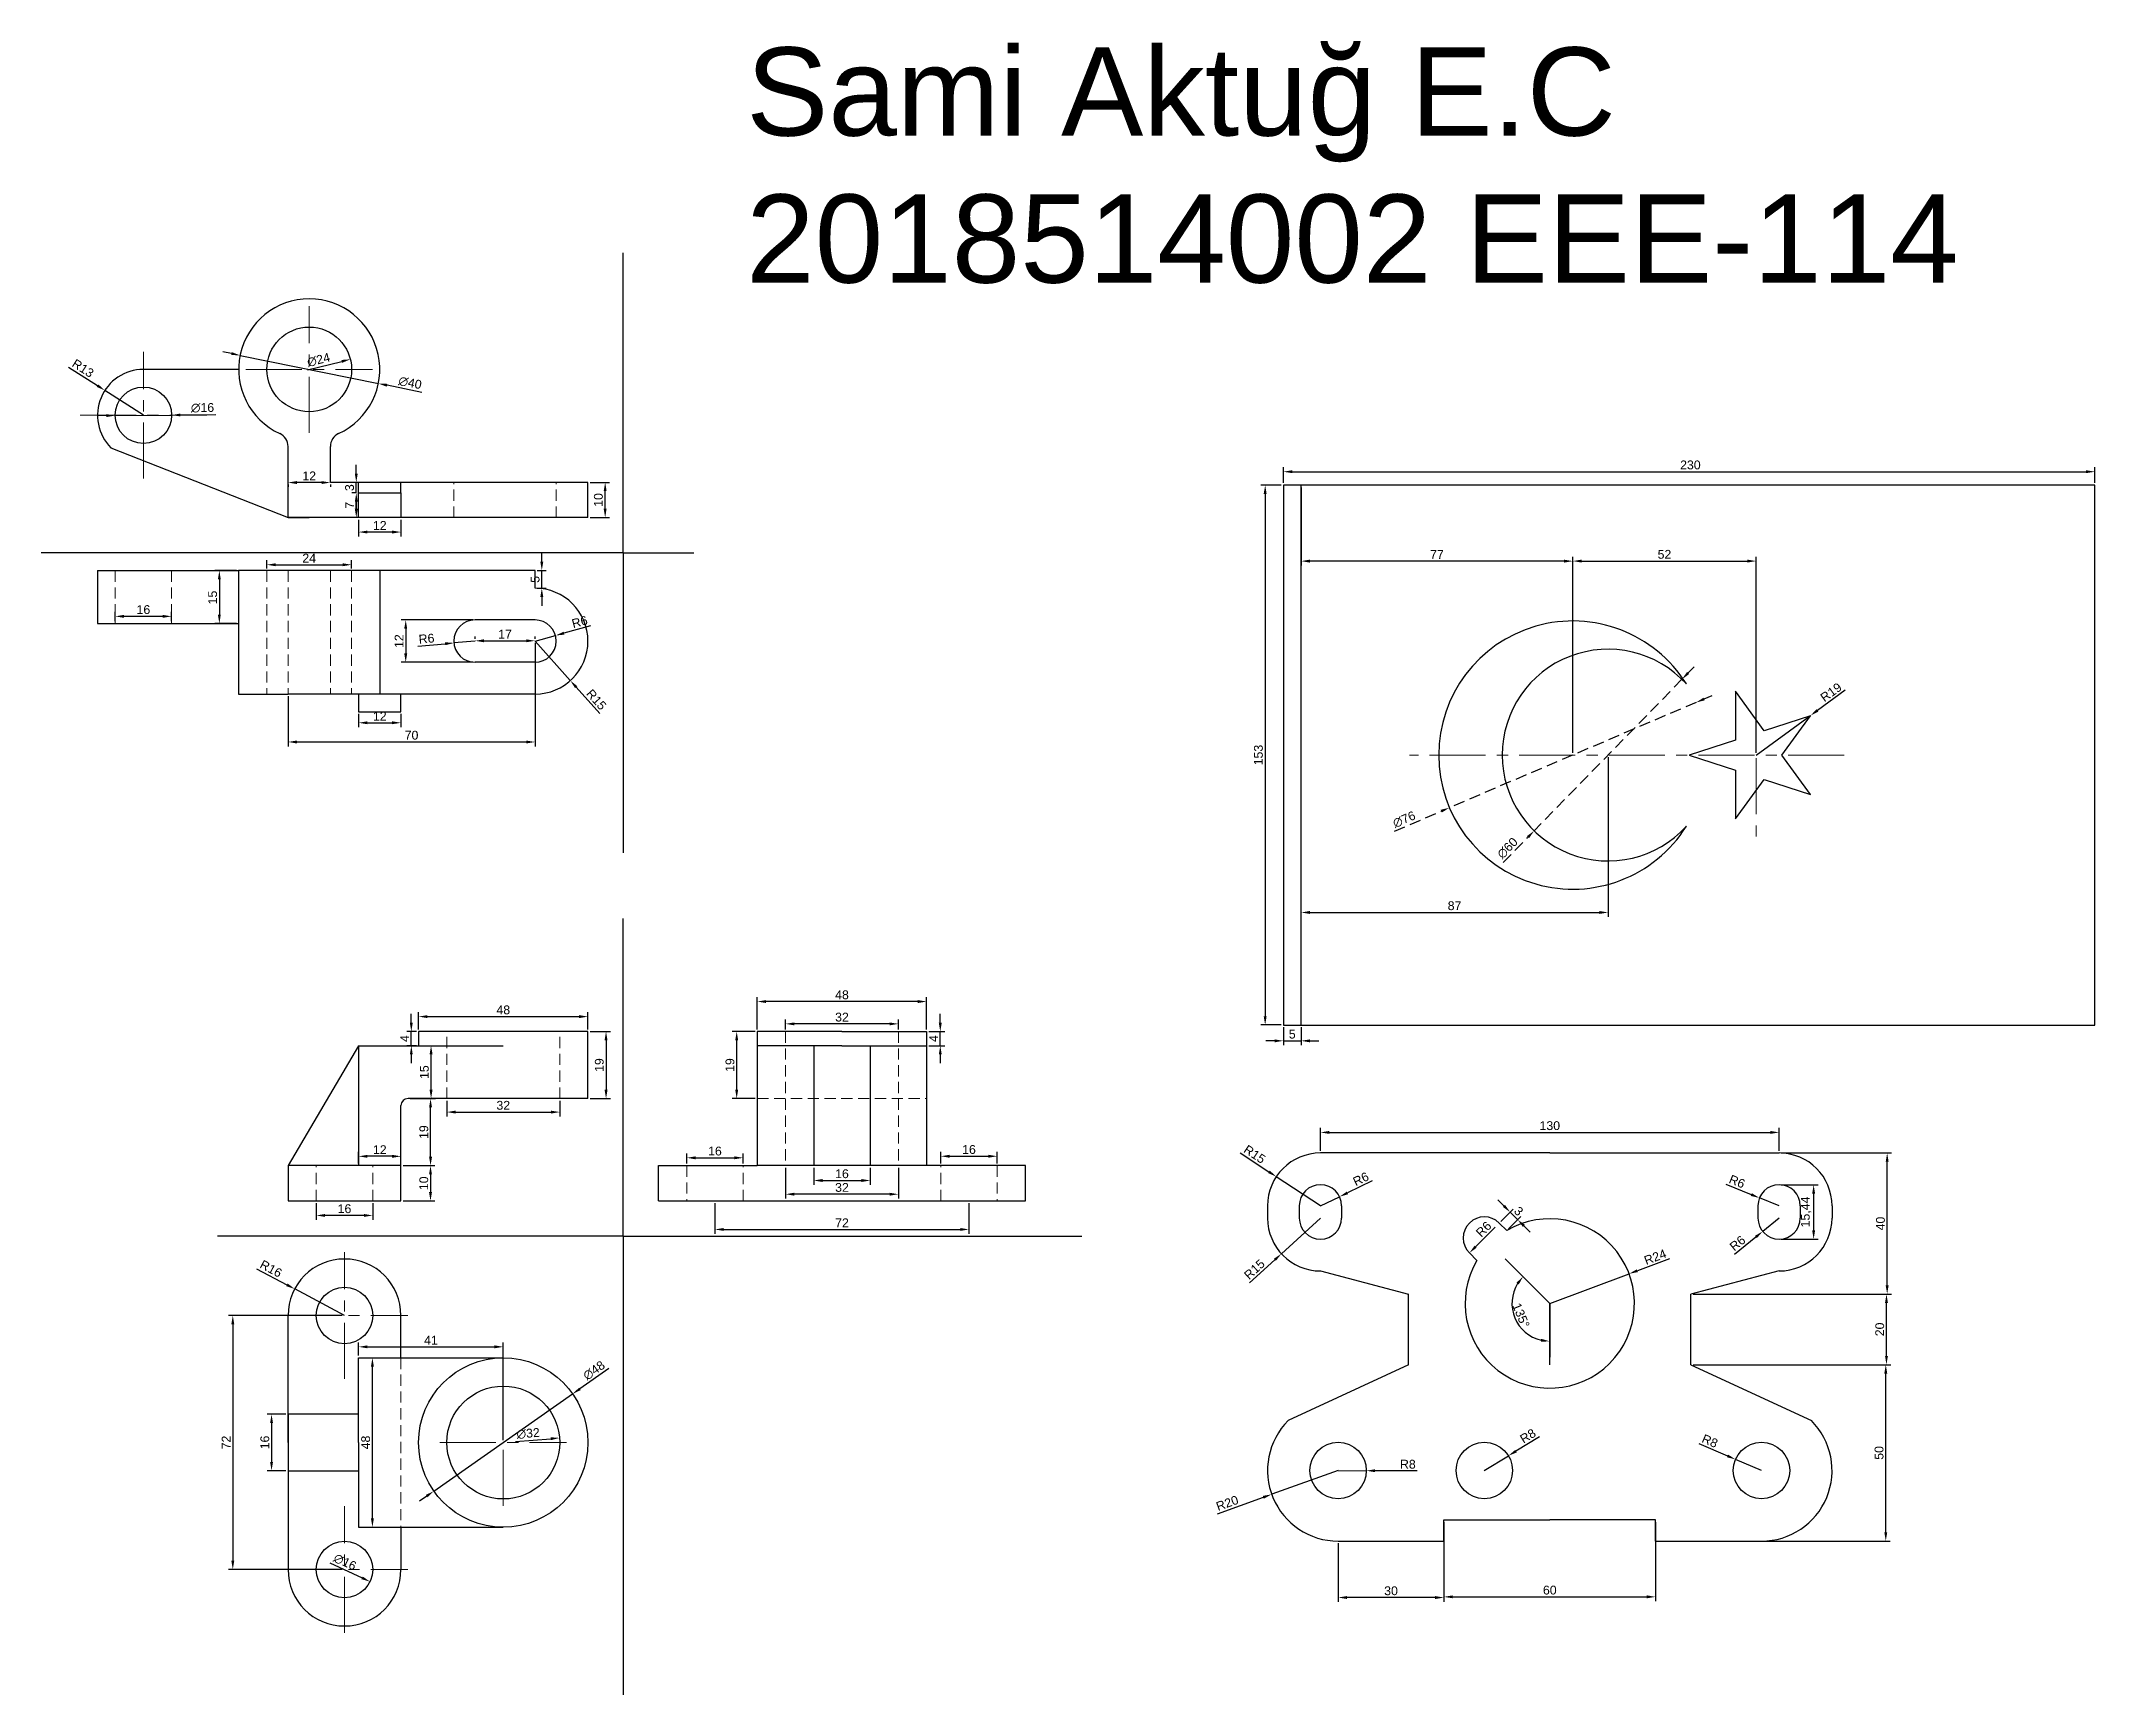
# Model space of a CAD drawing. Header units: millimetres. Extents: x 0 to 582, y 1 to 469.
import ezdxf

# ---------------------------------------------------------------- set-up
doc = ezdxf.new("R2010")
doc.units = ezdxf.units.MM
doc.header["$LTSCALE"] = 0.25
doc.linetypes.add('CENTERX2', pattern=[101.6, 63.5, -12.7, 12.7, -12.7])
doc.linetypes.add('HIDDENX2', pattern=[19.05, 12.7, -6.35])
for name, color, linetype, lineweight in [('Center', 1, 'CENTERX2', 15), ('Dimension', 3, 'Continuous', 9), ('Hidden', 2, 'HIDDENX2', 13)]:
    doc.layers.add(name, color=color, linetype=linetype, lineweight=lineweight)
doc.styles.get("Standard").update_dxf_attribs({"font": 'arial.ttf'})
doc.dimstyles.new('ISO-25', dxfattribs={"dimtxt": 2.5, "dimasz": 2.5, "dimexe": 1.25, "dimexo": 0.625, "dimtad": 1, "dimtxsty": 'Standard', "dimcen": 2.5, "dimadec": 0, "dimazin": 0, "dimtfac": 1, "dimtmove": 0, "dimatfit": 3, "dimfxl": 1, "dimarcsym": 0})

msp = doc.modelspace()

# ---------------------------------------------------------------- texts
at = {"insert": (199.907, 467.443), "char_height": 25, "attachment_point": 1}
msp.add_mtext_dynamic_manual_height_columns('Sami Aktuğ E.C\\P2018514002 EEE-114', width=367.70558, gutter_width=12.5, heights=[0], dxfattribs=at)

# ---------------------------------------------------------------- blocks, each defined once
blk = doc.blocks.new('*D1')
at = {"layer": 'Defpoints', "color": 0, "transparency": 16777216}
for p in [(155.06, 344.18), (159.94, 344.18), (155.06, 334.18)]:
    blk.add_point(p, dxfattribs=at)
at = {"layer": 'Dimension', "color": 0, "lineweight": -2, "transparency": 16777216}
for p, q in [((155.69, 344.18), (161.19, 344.18)), ((159.94, 336.68), (159.94, 341.68)), ((155.69, 334.18), (161.19, 334.18))]:
    blk.add_line(p, q, dxfattribs=at)
at = {"layer": 'Dimension', "color": 0, "transparency": 16777216}
for points in [[(159.52, 341.68), (160.35, 341.68), (159.94, 344.18)], [(159.52, 336.68), (160.35, 336.68), (159.94, 334.18)]]:
    blk.add_solid(points, dxfattribs=at)
at = {"layer": 'Dimension', "color": 0, "transparency": 16777216, "insert": (158.03, 339.18), "char_height": 2.5, "attachment_point": 5, "rotation": 90}
blk.add_mtext('10', dxfattribs=at)
blk = doc.blocks.new('*D2')
at = {"layer": 'Defpoints', "color": 0, "transparency": 16777216}
for p in [(70.06, 344.18), (70.06, 344.12), (82.06, 344.18)]:
    blk.add_point(p, dxfattribs=at)
at = {"layer": 'Dimension', "color": 0, "lineweight": -2, "transparency": 16777216}
for p, q in [((70.06, 343.55), (70.06, 342.87)), ((79.56, 344.12), (72.56, 344.12)), ((82.06, 343.55), (82.06, 342.87))]:
    blk.add_line(p, q, dxfattribs=at)
at = {"layer": 'Dimension', "color": 0, "transparency": 16777216}
for points in [[(72.56, 344.54), (72.56, 343.7), (70.06, 344.12)], [(79.56, 344.54), (79.56, 343.7), (82.06, 344.12)]]:
    blk.add_solid(points, dxfattribs=at)
at = {"layer": 'Dimension', "color": 0, "transparency": 16777216, "insert": (76.06, 346), "char_height": 2.5, "attachment_point": 5}
blk.add_mtext('12', dxfattribs=at)
blk = doc.blocks.new('*D3')
at = {"layer": 'Defpoints', "color": 0, "transparency": 16777216}
for p in [(87.71, 379.05), (64.41, 373.3)]:
    blk.add_point(p, dxfattribs=at)
at = {"layer": 'Dimension', "color": 0, "lineweight": -2, "transparency": 16777216}
blk.add_line((75.54, 376.05), (85.28, 378.46), dxfattribs=at)
at = {"layer": 'Dimension', "color": 0, "transparency": 16777216}
blk.add_solid([(85.18, 378.86), (85.38, 378.05), (87.71, 379.05)], dxfattribs=at)
at = {"layer": 'Dimension', "color": 0, "transparency": 16777216, "insert": (78.72, 378.87), "char_height": 2.5, "attachment_point": 5, "rotation": 13.86262}
blk.add_mtext('∅24', dxfattribs=at)
blk = doc.blocks.new('*D4')
at = {"layer": 'Defpoints', "color": 0, "transparency": 16777216}
for p in [(56.46, 380.17), (95.66, 372.18)]:
    blk.add_point(p, dxfattribs=at)
at = {"layer": 'Dimension', "color": 0, "lineweight": -2, "transparency": 16777216}
for p, q in [((54.01, 380.67), (51.57, 381.17)), ((56.46, 380.17), (95.66, 372.18)), ((107.95, 369.68), (98.11, 371.68))]:
    blk.add_line(p, q, dxfattribs=at)
at = {"layer": 'Dimension', "color": 0, "transparency": 16777216}
for points in [[(54.1, 381.08), (53.93, 380.27), (56.46, 380.17)], [(98.19, 372.09), (98.02, 371.28), (95.66, 372.18)]]:
    blk.add_solid(points, dxfattribs=at)
at = {"layer": 'Dimension', "color": 0, "transparency": 16777216, "insert": (104.65, 372.36), "char_height": 2.5, "attachment_point": 5, "rotation": 348.47702}
blk.add_mtext('∅40', dxfattribs=at)
blk = doc.blocks.new('*D5')
at = {"layer": 'Defpoints', "color": 0, "transparency": 16777216}
for p in [(21.06, 363.11), (37.06, 363.24)]:
    blk.add_point(p, dxfattribs=at)
at = {"layer": 'Dimension', "color": 0, "lineweight": -2, "transparency": 16777216}
for p, q in [((18.56, 363.09), (16.06, 363.07)), ((21.06, 363.11), (37.06, 363.24)), ((49.61, 363.35), (39.56, 363.26))]:
    blk.add_line(p, q, dxfattribs=at)
at = {"layer": 'Dimension', "color": 0, "transparency": 16777216}
for points in [[(18.56, 363.51), (18.57, 362.68), (21.06, 363.11)], [(39.56, 363.68), (39.56, 362.85), (37.06, 363.24)]]:
    blk.add_solid(points, dxfattribs=at)
at = {"layer": 'Dimension', "color": 0, "transparency": 16777216, "insert": (45.82, 365.29), "char_height": 2.5, "attachment_point": 5, "rotation": 0.46604}
blk.add_mtext('∅16', dxfattribs=at)
blk = doc.blocks.new('*D6')
at = {"layer": 'Defpoints', "color": 0, "transparency": 16777216}
for p in [(18.14, 370.23), (29.06, 363.18)]:
    blk.add_point(p, dxfattribs=at)
at = {"layer": 'Dimension', "color": 0, "lineweight": -2, "transparency": 16777216}
for p, q in [((7.87, 376.86), (16.04, 371.59)), ((29.06, 363.18), (18.14, 370.23))]:
    blk.add_line(p, q, dxfattribs=at)
at = {"layer": 'Dimension', "color": 0, "transparency": 16777216}
blk.add_solid([(16.27, 371.94), (15.81, 371.24), (18.14, 370.23)], dxfattribs=at)
at = {"layer": 'Dimension', "color": 0, "transparency": 16777216, "insert": (11.94, 376.5), "char_height": 2.5, "attachment_point": 5, "rotation": 327.15264}
blk.add_mtext('R13', dxfattribs=at)
blk = doc.blocks.new('*D7')
at = {"layer": 'Defpoints', "color": 0, "transparency": 16777216}
for p in [(56.06, 319.18), (50.59, 304.18), (56.06, 304.18)]:
    blk.add_point(p, dxfattribs=at)
at = {"layer": 'Dimension', "color": 0, "lineweight": -2, "transparency": 16777216}
for p, q in [((55.44, 319.18), (49.34, 319.18)), ((50.59, 316.68), (50.59, 306.68)), ((55.44, 304.18), (49.34, 304.18))]:
    blk.add_line(p, q, dxfattribs=at)
at = {"layer": 'Dimension', "color": 0, "transparency": 16777216}
for points in [[(50.17, 316.68), (51, 316.68), (50.59, 319.18)], [(50.17, 306.68), (51, 306.68), (50.59, 304.18)]]:
    blk.add_solid(points, dxfattribs=at)
at = {"layer": 'Dimension', "color": 0, "transparency": 16777216, "insert": (48.69, 311.54), "char_height": 2.5, "attachment_point": 5, "rotation": 90}
blk.add_mtext('15', dxfattribs=at)
blk = doc.blocks.new('*D8')
at = {"layer": 'Defpoints', "color": 0, "transparency": 16777216}
for p in [(21.06, 306.2), (21.06, 304.18), (37.06, 304.18)]:
    blk.add_point(p, dxfattribs=at)
at = {"layer": 'Dimension', "color": 0, "lineweight": -2, "transparency": 16777216}
for p, q in [((21.06, 304.8), (21.06, 307.45)), ((34.56, 306.2), (23.56, 306.2)), ((37.06, 304.8), (37.06, 307.45))]:
    blk.add_line(p, q, dxfattribs=at)
at = {"layer": 'Dimension', "color": 0, "transparency": 16777216}
for points in [[(23.56, 306.61), (23.56, 305.78), (21.06, 306.2)], [(34.56, 306.61), (34.56, 305.78), (37.06, 306.2)]]:
    blk.add_solid(points, dxfattribs=at)
at = {"layer": 'Dimension', "color": 0, "transparency": 16777216, "insert": (29.06, 308.1), "char_height": 2.5, "attachment_point": 5}
blk.add_mtext('16', dxfattribs=at)
blk = doc.blocks.new('*D9')
at = {"layer": 'Defpoints', "color": 0, "transparency": 16777216}
for p in [(90.06, 279.18), (102.06, 279.18), (102.06, 276.04)]:
    blk.add_point(p, dxfattribs=at)
at = {"layer": 'Dimension', "color": 0, "lineweight": -2, "transparency": 16777216}
for p, q in [((90.06, 278.55), (90.06, 274.79)), ((92.56, 276.04), (99.56, 276.04)), ((102.06, 278.55), (102.06, 274.79))]:
    blk.add_line(p, q, dxfattribs=at)
at = {"layer": 'Dimension', "color": 0, "transparency": 16777216}
for points in [[(92.56, 276.46), (92.56, 275.63), (90.06, 276.04)], [(99.56, 276.46), (99.56, 275.63), (102.06, 276.04)]]:
    blk.add_solid(points, dxfattribs=at)
at = {"layer": 'Dimension', "color": 0, "transparency": 16777216, "insert": (96.06, 277.92), "char_height": 2.5, "attachment_point": 5}
blk.add_mtext('12', dxfattribs=at)
blk = doc.blocks.new('*D10')
at = {"layer": 'Defpoints', "color": 0, "transparency": 16777216}
for p in [(90.06, 334.18), (102.06, 334.18), (90.06, 330.09)]:
    blk.add_point(p, dxfattribs=at)
at = {"layer": 'Dimension', "color": 0, "lineweight": -2, "transparency": 16777216}
for p, q in [((90.06, 333.55), (90.06, 328.84)), ((102.06, 333.55), (102.06, 328.84)), ((99.56, 330.09), (92.56, 330.09))]:
    blk.add_line(p, q, dxfattribs=at)
at = {"layer": 'Dimension', "color": 0, "transparency": 16777216}
for points in [[(92.56, 330.51), (92.56, 329.67), (90.06, 330.09)], [(99.56, 330.51), (99.56, 329.67), (102.06, 330.09)]]:
    blk.add_solid(points, dxfattribs=at)
at = {"layer": 'Dimension', "color": 0, "transparency": 16777216, "insert": (96.06, 331.97), "char_height": 2.5, "attachment_point": 5}
blk.add_mtext('12', dxfattribs=at)
blk = doc.blocks.new('*D11')
at = {"layer": 'Defpoints', "color": 0, "transparency": 16777216}
for p in [(89.4, 344.18), (90.06, 344.18), (90.06, 341.18)]:
    blk.add_point(p, dxfattribs=at)
at = {"layer": 'Dimension', "color": 0, "lineweight": -2, "transparency": 16777216}
for p, q in [((89.44, 344.18), (88.15, 344.18)), ((89.4, 346.68), (89.4, 349.18)), ((89.4, 341.18), (89.4, 344.18)), ((89.44, 341.18), (88.15, 341.18)), ((89.4, 338.68), (89.4, 336.18))]:
    blk.add_line(p, q, dxfattribs=at)
at = {"layer": 'Dimension', "color": 0, "transparency": 16777216}
for points in [[(88.98, 346.68), (89.82, 346.68), (89.4, 344.18)], [(88.98, 338.68), (89.82, 338.68), (89.4, 341.18)]]:
    blk.add_solid(points, dxfattribs=at)
at = {"layer": 'Dimension', "color": 0, "transparency": 16777216, "insert": (87.5, 342.68), "char_height": 2.5, "attachment_point": 5, "rotation": 90}
blk.add_mtext('3', dxfattribs=at)
blk = doc.blocks.new('*D12')
at = {"layer": 'Defpoints', "color": 0, "transparency": 16777216}
for p in [(89.4, 341.18), (90.06, 341.18), (90.06, 334.18)]:
    blk.add_point(p, dxfattribs=at)
at = {"layer": 'Dimension', "color": 0, "lineweight": -2, "transparency": 16777216}
for p, q in [((89.44, 341.18), (88.15, 341.18)), ((89.4, 336.68), (89.4, 338.68)), ((89.44, 334.18), (88.15, 334.18))]:
    blk.add_line(p, q, dxfattribs=at)
at = {"layer": 'Dimension', "color": 0, "transparency": 16777216}
for points in [[(88.98, 338.68), (89.82, 338.68), (89.4, 341.18)], [(88.98, 336.68), (89.82, 336.68), (89.4, 334.18)]]:
    blk.add_solid(points, dxfattribs=at)
at = {"layer": 'Dimension', "color": 0, "transparency": 16777216, "insert": (87.53, 337.68), "char_height": 2.5, "attachment_point": 5, "rotation": 90}
blk.add_mtext('7', dxfattribs=at)
blk = doc.blocks.new('*D13')
at = {"layer": 'Defpoints', "color": 0, "transparency": 16777216}
for p in [(123.06, 299.18), (140.06, 299.27), (140.06, 299.18)]:
    blk.add_point(p, dxfattribs=at)
at = {"layer": 'Dimension', "color": 0, "lineweight": -2, "transparency": 16777216}
for p, q in [((123.06, 299.8), (123.06, 300.52)), ((125.56, 299.27), (137.56, 299.27)), ((140.06, 299.8), (140.06, 300.52))]:
    blk.add_line(p, q, dxfattribs=at)
at = {"layer": 'Dimension', "color": 0, "transparency": 16777216}
for points in [[(125.56, 299.69), (125.56, 298.86), (123.06, 299.27)], [(137.56, 299.69), (137.56, 298.86), (140.06, 299.27)]]:
    blk.add_solid(points, dxfattribs=at)
at = {"layer": 'Dimension', "color": 0, "transparency": 16777216, "insert": (131.56, 301.15), "char_height": 2.5, "attachment_point": 5}
blk.add_mtext('17', dxfattribs=at)
blk = doc.blocks.new('*D14')
at = {"layer": 'Defpoints', "color": 0, "transparency": 16777216}
for p in [(140.06, 299.27), (70.06, 284.18), (140.06, 270.6)]:
    blk.add_point(p, dxfattribs=at)
at = {"layer": 'Dimension', "color": 0, "lineweight": -2, "transparency": 16777216}
for p, q in [((140.06, 298.65), (140.06, 269.35)), ((70.06, 283.55), (70.06, 269.35)), ((72.56, 270.6), (137.56, 270.6))]:
    blk.add_line(p, q, dxfattribs=at)
at = {"layer": 'Dimension', "color": 0, "transparency": 16777216}
for points in [[(72.56, 271.01), (72.56, 270.18), (70.06, 270.6)], [(137.56, 271.01), (137.56, 270.18), (140.06, 270.6)]]:
    blk.add_solid(points, dxfattribs=at)
at = {"layer": 'Dimension', "color": 0, "transparency": 16777216, "insert": (105.06, 272.5), "char_height": 2.5, "attachment_point": 5}
blk.add_mtext('70', dxfattribs=at)
blk = doc.blocks.new('*D15')
at = {"layer": 'Defpoints', "color": 0, "transparency": 16777216}
for p in [(140.06, 319.18), (141.98, 319.18), (140.06, 314.18)]:
    blk.add_point(p, dxfattribs=at)
at = {"layer": 'Dimension', "color": 0, "lineweight": -2, "transparency": 16777216}
for p, q in [((141.98, 321.68), (141.98, 324.18)), ((140.69, 319.18), (143.23, 319.18)), ((141.98, 314.18), (141.98, 319.18)), ((140.69, 314.18), (143.23, 314.18)), ((141.98, 311.68), (141.98, 309.18))]:
    blk.add_line(p, q, dxfattribs=at)
at = {"layer": 'Dimension', "color": 0, "transparency": 16777216}
for points in [[(141.57, 321.68), (142.4, 321.68), (141.98, 319.18)], [(141.57, 311.68), (142.4, 311.68), (141.98, 314.18)]]:
    blk.add_solid(points, dxfattribs=at)
at = {"layer": 'Dimension', "color": 0, "transparency": 16777216, "insert": (140.09, 316.68), "char_height": 2.5, "attachment_point": 5, "rotation": 90}
blk.add_mtext('5', dxfattribs=at)
blk = doc.blocks.new('*D16')
at = {"layer": 'Defpoints', "color": 0, "transparency": 16777216}
for p in [(88.06, 320.83), (64.06, 319.18), (88.06, 319.18)]:
    blk.add_point(p, dxfattribs=at)
at = {"layer": 'Dimension', "color": 0, "lineweight": -2, "transparency": 16777216}
for p, q in [((64.06, 319.8), (64.06, 322.08)), ((66.56, 320.83), (85.56, 320.83)), ((88.06, 319.8), (88.06, 322.08))]:
    blk.add_line(p, q, dxfattribs=at)
at = {"layer": 'Dimension', "color": 0, "transparency": 16777216}
for points in [[(66.56, 321.24), (66.56, 320.41), (64.06, 320.83)], [(85.56, 321.24), (85.56, 320.41), (88.06, 320.83)]]:
    blk.add_solid(points, dxfattribs=at)
at = {"layer": 'Dimension', "color": 0, "transparency": 16777216, "insert": (76.06, 322.71), "char_height": 2.5, "attachment_point": 5}
blk.add_mtext('24', dxfattribs=at)
blk = doc.blocks.new('*D17')
at = {"layer": 'Defpoints', "color": 0, "transparency": 16777216}
for p in [(140.06, 299.18), (150.06, 288)]:
    blk.add_point(p, dxfattribs=at)
at = {"layer": 'Dimension', "color": 0, "lineweight": -2, "transparency": 16777216}
for p, q in [((140.06, 299.18), (150.06, 288)), ((158.45, 278.63), (151.73, 286.14))]:
    blk.add_line(p, q, dxfattribs=at)
at = {"layer": 'Dimension', "color": 0, "transparency": 16777216}
blk.add_solid([(152.04, 286.42), (151.42, 285.86), (150.06, 288)], dxfattribs=at)
at = {"layer": 'Dimension', "color": 0, "transparency": 16777216, "insert": (157.45, 282.6), "char_height": 2.5, "attachment_point": 5, "rotation": 311.82791}
blk.add_mtext('R15', dxfattribs=at)
blk = doc.blocks.new('*D18')
at = {"layer": 'Defpoints', "color": 0, "transparency": 16777216}
for p in [(117.08, 298.66), (123.06, 299.18)]:
    blk.add_point(p, dxfattribs=at)
at = {"layer": 'Dimension', "color": 0, "lineweight": -2, "transparency": 16777216}
for p, q in [((106.84, 297.76), (114.59, 298.44)), ((123.06, 299.18), (117.08, 298.66))]:
    blk.add_line(p, q, dxfattribs=at)
at = {"layer": 'Dimension', "color": 0, "transparency": 16777216}
blk.add_solid([(114.56, 298.85), (114.63, 298.02), (117.08, 298.66)], dxfattribs=at)
at = {"layer": 'Dimension', "color": 0, "transparency": 16777216, "insert": (109.31, 299.88), "char_height": 2.5, "attachment_point": 5, "rotation": 5.01039}
blk.add_mtext('R6', dxfattribs=at)
blk = doc.blocks.new('*D19')
at = {"layer": 'Defpoints', "color": 0, "transparency": 16777216}
for p in [(140.06, 299.18), (145.85, 300.76)]:
    blk.add_point(p, dxfattribs=at)
at = {"layer": 'Dimension', "color": 0, "lineweight": -2, "transparency": 16777216}
for p, q in [((155.76, 303.48), (148.26, 301.42)), ((140.06, 299.18), (145.85, 300.76))]:
    blk.add_line(p, q, dxfattribs=at)
at = {"layer": 'Dimension', "color": 0, "transparency": 16777216}
blk.add_solid([(148.15, 301.83), (148.37, 301.02), (145.85, 300.76)], dxfattribs=at)
at = {"layer": 'Dimension', "color": 0, "transparency": 16777216, "insert": (152.71, 304.62), "char_height": 2.5, "attachment_point": 5, "rotation": 15.31491}
blk.add_mtext('R6', dxfattribs=at)
blk = doc.blocks.new('*D20')
at = {"layer": 'Defpoints', "color": 0, "transparency": 16777216}
for p in [(71.94, 115.59), (86.06, 108.07)]:
    blk.add_point(p, dxfattribs=at)
at = {"layer": 'Dimension', "color": 0, "lineweight": -2, "transparency": 16777216}
for p, q in [((61.15, 121.33), (69.73, 116.76)), ((86.06, 108.07), (71.94, 115.59))]:
    blk.add_line(p, q, dxfattribs=at)
at = {"layer": 'Dimension', "color": 0, "transparency": 16777216}
blk.add_solid([(69.93, 117.13), (69.54, 116.39), (71.94, 115.59)], dxfattribs=at)
at = {"layer": 'Dimension', "color": 0, "transparency": 16777216, "insert": (65.23, 121.31), "char_height": 2.5, "attachment_point": 5, "rotation": 331.96747}
blk.add_mtext('R16', dxfattribs=at)
blk = doc.blocks.new('*D21')
at = {"layer": 'Defpoints', "color": 0, "transparency": 16777216}
for p in [(115.11, 70.78), (147.01, 73.35)]:
    blk.add_point(p, dxfattribs=at)
at = {"layer": 'Dimension', "color": 0, "lineweight": -2, "transparency": 16777216}
blk.add_line((134.52, 72.34), (144.52, 73.15), dxfattribs=at)
at = {"layer": 'Dimension', "color": 0, "transparency": 16777216}
blk.add_solid([(144.48, 73.56), (144.55, 72.73), (147.01, 73.35)], dxfattribs=at)
at = {"layer": 'Dimension', "color": 0, "transparency": 16777216, "insert": (138.12, 74.61), "char_height": 2.5, "attachment_point": 5, "rotation": 4.5949}
blk.add_mtext('∅32', dxfattribs=at)
blk = doc.blocks.new('*D22')
at = {"layer": 'Defpoints', "color": 0, "transparency": 16777216}
for p in [(150.72, 85.83), (111.4, 58.3)]:
    blk.add_point(p, dxfattribs=at)
at = {"layer": 'Dimension', "color": 0, "lineweight": -2, "transparency": 16777216}
for p, q in [((161.01, 93.03), (152.77, 87.26)), ((111.4, 58.3), (150.72, 85.83)), ((109.35, 56.87), (107.3, 55.44))]:
    blk.add_line(p, q, dxfattribs=at)
at = {"layer": 'Dimension', "color": 0, "transparency": 16777216}
for points in [[(152.53, 87.6), (153.01, 86.92), (150.72, 85.83)], [(109.11, 57.21), (109.59, 56.53), (111.4, 58.3)]]:
    blk.add_solid(points, dxfattribs=at)
at = {"layer": 'Dimension', "color": 0, "transparency": 16777216, "insert": (156.78, 92.48), "char_height": 2.5, "attachment_point": 5, "rotation": 34.99086}
blk.add_mtext('∅48', dxfattribs=at)
blk = doc.blocks.new('*D23')
at = {"layer": 'Defpoints', "color": 0, "transparency": 16777216}
for p in [(78.83, 39.49), (93.29, 32.64)]:
    blk.add_point(p, dxfattribs=at)
at = {"layer": 'Dimension', "color": 0, "lineweight": -2, "transparency": 16777216}
blk.add_line((81.95, 38.01), (91.03, 33.71), dxfattribs=at)
at = {"layer": 'Dimension', "color": 0, "transparency": 16777216}
blk.add_solid([(91.21, 34.09), (90.85, 33.34), (93.29, 32.64)], dxfattribs=at)
at = {"layer": 'Dimension', "color": 0, "transparency": 16777216, "insert": (86.2, 38.18), "char_height": 2.5, "attachment_point": 5, "rotation": 334.65951}
blk.add_mtext('∅16', dxfattribs=at)
blk = doc.blocks.new('*D24')
at = {"layer": 'Defpoints', "color": 0, "transparency": 16777216}
for p in [(70.06, 80.07), (65.39, 64.07), (70.06, 64.07)]:
    blk.add_point(p, dxfattribs=at)
at = {"layer": 'Dimension', "color": 0, "lineweight": -2, "transparency": 16777216}
for p, q in [((69.44, 80.07), (64.14, 80.07)), ((65.39, 77.57), (65.39, 66.57)), ((69.44, 64.07), (64.14, 64.07))]:
    blk.add_line(p, q, dxfattribs=at)
at = {"layer": 'Dimension', "color": 0, "transparency": 16777216}
for points in [[(64.97, 77.57), (65.8, 77.57), (65.39, 80.07)], [(64.97, 66.57), (65.8, 66.57), (65.39, 64.07)]]:
    blk.add_solid(points, dxfattribs=at)
at = {"layer": 'Dimension', "color": 0, "transparency": 16777216, "insert": (63.48, 72.07), "char_height": 2.5, "attachment_point": 5, "rotation": 90}
blk.add_mtext('16', dxfattribs=at)
blk = doc.blocks.new('*D25')
at = {"layer": 'Defpoints', "color": 0, "transparency": 16777216}
for p in [(90.06, 96.07), (93.98, 96.07), (90.06, 48.07)]:
    blk.add_point(p, dxfattribs=at)
at = {"layer": 'Dimension', "color": 0, "lineweight": -2, "transparency": 16777216}
for p, q in [((90.69, 96.07), (95.23, 96.07)), ((93.98, 50.57), (93.98, 93.57)), ((90.69, 48.07), (95.23, 48.07))]:
    blk.add_line(p, q, dxfattribs=at)
at = {"layer": 'Dimension', "color": 0, "transparency": 16777216}
for points in [[(93.56, 93.57), (94.39, 93.57), (93.98, 96.07)], [(93.56, 50.57), (94.39, 50.57), (93.98, 48.07)]]:
    blk.add_solid(points, dxfattribs=at)
at = {"layer": 'Dimension', "color": 0, "transparency": 16777216, "insert": (92.07, 72.07), "char_height": 2.5, "attachment_point": 5, "rotation": 90}
blk.add_mtext('48', dxfattribs=at)
blk = doc.blocks.new('*D26')
at = {"layer": 'Defpoints', "color": 0, "transparency": 16777216}
for p in [(131.06, 99.18), (90.06, 96.07), (131.06, 72.07)]:
    blk.add_point(p, dxfattribs=at)
at = {"layer": 'Dimension', "color": 0, "lineweight": -2, "transparency": 16777216}
for p, q in [((90.06, 96.69), (90.06, 100.43)), ((92.56, 99.18), (128.56, 99.18)), ((131.06, 72.69), (131.06, 100.43))]:
    blk.add_line(p, q, dxfattribs=at)
at = {"layer": 'Dimension', "color": 0, "transparency": 16777216}
for points in [[(92.56, 99.6), (92.56, 98.76), (90.06, 99.18)], [(128.56, 99.6), (128.56, 98.76), (131.06, 99.18)]]:
    blk.add_solid(points, dxfattribs=at)
at = {"layer": 'Dimension', "color": 0, "transparency": 16777216, "insert": (110.56, 101.06), "char_height": 2.5, "attachment_point": 5}
blk.add_mtext('41', dxfattribs=at)
blk = doc.blocks.new('*D27')
at = {"layer": 'Defpoints', "color": 0, "transparency": 16777216}
for p in [(86.06, 108.07), (54.4, 36.07), (86.06, 36.07)]:
    blk.add_point(p, dxfattribs=at)
at = {"layer": 'Dimension', "color": 0, "lineweight": -2, "transparency": 16777216}
for p, q in [((85.44, 108.07), (53.15, 108.07)), ((54.4, 105.57), (54.4, 38.57)), ((85.44, 36.07), (53.15, 36.07))]:
    blk.add_line(p, q, dxfattribs=at)
at = {"layer": 'Dimension', "color": 0, "transparency": 16777216}
for points in [[(53.98, 105.57), (54.82, 105.57), (54.4, 108.07)], [(53.98, 38.57), (54.82, 38.57), (54.4, 36.07)]]:
    blk.add_solid(points, dxfattribs=at)
at = {"layer": 'Dimension', "color": 0, "transparency": 16777216, "insert": (52.52, 72.07), "char_height": 2.5, "attachment_point": 5, "rotation": 90}
blk.add_mtext('72', dxfattribs=at)
blk = doc.blocks.new('*D28')
at = {"layer": 'Defpoints', "color": 0, "transparency": 16777216}
for p in [(155.06, 188.53), (155.06, 169.53), (160.19, 169.53)]:
    blk.add_point(p, dxfattribs=at)
at = {"layer": 'Dimension', "color": 0, "lineweight": -2, "transparency": 16777216}
for p, q in [((155.69, 188.53), (161.44, 188.53)), ((160.19, 186.03), (160.19, 172.03)), ((155.69, 169.53), (161.44, 169.53))]:
    blk.add_line(p, q, dxfattribs=at)
at = {"layer": 'Dimension', "color": 0, "transparency": 16777216}
for points in [[(159.77, 186.03), (160.61, 186.03), (160.19, 188.53)], [(159.77, 172.03), (160.61, 172.03), (160.19, 169.53)]]:
    blk.add_solid(points, dxfattribs=at)
at = {"layer": 'Dimension', "color": 0, "transparency": 16777216, "insert": (158.29, 179.03), "char_height": 2.5, "attachment_point": 5, "rotation": 90}
blk.add_mtext('19', dxfattribs=at)
blk = doc.blocks.new('*D29')
at = {"layer": 'Defpoints', "color": 0, "transparency": 16777216}
for p in [(104.06, 169.53), (110.45, 169.53), (102.06, 150.53)]:
    blk.add_point(p, dxfattribs=at)
at = {"layer": 'Dimension', "color": 0, "lineweight": -2, "transparency": 16777216}
for p, q in [((104.69, 169.53), (111.7, 169.53)), ((110.45, 153.03), (110.45, 167.03)), ((102.69, 150.53), (111.7, 150.53))]:
    blk.add_line(p, q, dxfattribs=at)
at = {"layer": 'Dimension', "color": 0, "transparency": 16777216}
for points in [[(110.04, 167.03), (110.87, 167.03), (110.45, 169.53)], [(110.04, 153.03), (110.87, 153.03), (110.45, 150.53)]]:
    blk.add_solid(points, dxfattribs=at)
at = {"layer": 'Dimension', "color": 0, "transparency": 16777216, "insert": (108.55, 160.03), "char_height": 2.5, "attachment_point": 5, "rotation": 90}
blk.add_mtext('19', dxfattribs=at)
blk = doc.blocks.new('*D30')
at = {"layer": 'Defpoints', "color": 0, "transparency": 16777216}
for p in [(107.06, 184.53), (110.6, 184.53), (104.69, 169.53)]:
    blk.add_point(p, dxfattribs=at)
at = {"layer": 'Dimension', "color": 0, "lineweight": -2, "transparency": 16777216}
for p, q in [((107.69, 184.53), (111.85, 184.53)), ((110.6, 172.03), (110.6, 182.03)), ((105.31, 169.53), (111.85, 169.53))]:
    blk.add_line(p, q, dxfattribs=at)
at = {"layer": 'Dimension', "color": 0, "transparency": 16777216}
for points in [[(110.18, 182.03), (111.02, 182.03), (110.6, 184.53)], [(110.18, 172.03), (111.02, 172.03), (110.6, 169.53)]]:
    blk.add_solid(points, dxfattribs=at)
at = {"layer": 'Dimension', "color": 0, "transparency": 16777216, "insert": (108.7, 177.03), "char_height": 2.5, "attachment_point": 5, "rotation": 90}
blk.add_mtext('15', dxfattribs=at)
blk = doc.blocks.new('*D31')
at = {"layer": 'Defpoints', "color": 0, "transparency": 16777216}
for p in [(115.06, 169.53), (147.06, 169.53), (147.06, 165.71)]:
    blk.add_point(p, dxfattribs=at)
at = {"layer": 'Dimension', "color": 0, "lineweight": -2, "transparency": 16777216}
for p, q in [((115.06, 168.91), (115.06, 164.46)), ((147.06, 168.91), (147.06, 164.46)), ((117.56, 165.71), (144.56, 165.71))]:
    blk.add_line(p, q, dxfattribs=at)
at = {"layer": 'Dimension', "color": 0, "transparency": 16777216}
for points in [[(117.56, 166.12), (117.56, 165.29), (115.06, 165.71)], [(144.56, 166.12), (144.56, 165.29), (147.06, 165.71)]]:
    blk.add_solid(points, dxfattribs=at)
at = {"layer": 'Dimension', "color": 0, "transparency": 16777216, "insert": (131.06, 167.61), "char_height": 2.5, "attachment_point": 5}
blk.add_mtext('32', dxfattribs=at)
blk = doc.blocks.new('*D32')
at = {"layer": 'Defpoints', "color": 0, "transparency": 16777216}
for p in [(78.06, 140.53), (94.06, 140.53), (78.06, 136.41)]:
    blk.add_point(p, dxfattribs=at)
at = {"layer": 'Dimension', "color": 0, "lineweight": -2, "transparency": 16777216}
for p, q in [((78.06, 139.91), (78.06, 135.16)), ((94.06, 139.91), (94.06, 135.16)), ((91.56, 136.41), (80.56, 136.41))]:
    blk.add_line(p, q, dxfattribs=at)
at = {"layer": 'Dimension', "color": 0, "transparency": 16777216}
for points in [[(80.56, 136.83), (80.56, 136), (78.06, 136.41)], [(91.56, 136.83), (91.56, 136), (94.06, 136.41)]]:
    blk.add_solid(points, dxfattribs=at)
at = {"layer": 'Dimension', "color": 0, "transparency": 16777216, "insert": (86.06, 138.31), "char_height": 2.5, "attachment_point": 5}
blk.add_mtext('16', dxfattribs=at)
blk = doc.blocks.new('*D33')
at = {"layer": 'Defpoints', "color": 0, "transparency": 16777216}
for p in [(102.06, 150.53), (102.06, 140.53), (110.44, 140.53)]:
    blk.add_point(p, dxfattribs=at)
at = {"layer": 'Dimension', "color": 0, "lineweight": -2, "transparency": 16777216}
for p, q in [((102.69, 150.53), (111.69, 150.53)), ((110.44, 148.03), (110.44, 143.03)), ((102.69, 140.53), (111.69, 140.53))]:
    blk.add_line(p, q, dxfattribs=at)
at = {"layer": 'Dimension', "color": 0, "transparency": 16777216}
for points in [[(110.02, 148.03), (110.85, 148.03), (110.44, 150.53)], [(110.02, 143.03), (110.85, 143.03), (110.44, 140.53)]]:
    blk.add_solid(points, dxfattribs=at)
at = {"layer": 'Dimension', "color": 0, "transparency": 16777216, "insert": (108.54, 145.53), "char_height": 2.5, "attachment_point": 5, "rotation": 90}
blk.add_mtext('10', dxfattribs=at)
blk = doc.blocks.new('*D34')
at = {"layer": 'Defpoints', "color": 0, "transparency": 16777216}
for p in [(155.06, 192.76), (107.06, 188.53), (155.06, 188.53)]:
    blk.add_point(p, dxfattribs=at)
at = {"layer": 'Dimension', "color": 0, "lineweight": -2, "transparency": 16777216}
for p, q in [((107.06, 189.16), (107.06, 194.01)), ((109.56, 192.76), (152.56, 192.76)), ((155.06, 189.16), (155.06, 194.01))]:
    blk.add_line(p, q, dxfattribs=at)
at = {"layer": 'Dimension', "color": 0, "transparency": 16777216}
for points in [[(109.56, 193.18), (109.56, 192.35), (107.06, 192.76)], [(152.56, 193.18), (152.56, 192.35), (155.06, 192.76)]]:
    blk.add_solid(points, dxfattribs=at)
at = {"layer": 'Dimension', "color": 0, "transparency": 16777216, "insert": (131.06, 194.66), "char_height": 2.5, "attachment_point": 5}
blk.add_mtext('48', dxfattribs=at)
blk = doc.blocks.new('*D35')
at = {"layer": 'Defpoints', "color": 0, "transparency": 16777216}
for p in [(90.06, 153.17), (90.06, 150.53), (102.06, 150.53)]:
    blk.add_point(p, dxfattribs=at)
at = {"layer": 'Dimension', "color": 0, "lineweight": -2, "transparency": 16777216}
for p, q in [((90.06, 151.16), (90.06, 154.42)), ((99.56, 153.17), (92.56, 153.17)), ((102.06, 151.16), (102.06, 154.42))]:
    blk.add_line(p, q, dxfattribs=at)
at = {"layer": 'Dimension', "color": 0, "transparency": 16777216}
for points in [[(92.56, 153.58), (92.56, 152.75), (90.06, 153.17)], [(99.56, 153.58), (99.56, 152.75), (102.06, 153.17)]]:
    blk.add_solid(points, dxfattribs=at)
at = {"layer": 'Dimension', "color": 0, "transparency": 16777216, "insert": (96.06, 155.05), "char_height": 2.5, "attachment_point": 5}
blk.add_mtext('12', dxfattribs=at)
blk = doc.blocks.new('*D36')
at = {"layer": 'Defpoints', "color": 0, "transparency": 16777216}
for p in [(211.06, 190.71), (211.06, 188.53), (243.06, 188.53)]:
    blk.add_point(p, dxfattribs=at)
at = {"layer": 'Dimension', "color": 0, "lineweight": -2, "transparency": 16777216}
for p, q in [((211.06, 189.16), (211.06, 191.96)), ((240.56, 190.71), (213.56, 190.71)), ((243.06, 189.16), (243.06, 191.96))]:
    blk.add_line(p, q, dxfattribs=at)
at = {"layer": 'Dimension', "color": 0, "transparency": 16777216}
for points in [[(213.56, 191.12), (213.56, 190.29), (211.06, 190.71)], [(240.56, 191.12), (240.56, 190.29), (243.06, 190.71)]]:
    blk.add_solid(points, dxfattribs=at)
at = {"layer": 'Dimension', "color": 0, "transparency": 16777216, "insert": (227.06, 192.61), "char_height": 2.5, "attachment_point": 5}
blk.add_mtext('32', dxfattribs=at)
blk = doc.blocks.new('*D37')
at = {"layer": 'Defpoints', "color": 0, "transparency": 16777216}
for p in [(203.06, 197.03), (203.06, 188.53), (251.06, 188.53)]:
    blk.add_point(p, dxfattribs=at)
at = {"layer": 'Dimension', "color": 0, "lineweight": -2, "transparency": 16777216}
for p, q in [((203.06, 189.16), (203.06, 198.28)), ((251.06, 189.16), (251.06, 198.28)), ((248.56, 197.03), (205.56, 197.03))]:
    blk.add_line(p, q, dxfattribs=at)
at = {"layer": 'Dimension', "color": 0, "transparency": 16777216}
for points in [[(205.56, 197.45), (205.56, 196.62), (203.06, 197.03)], [(248.56, 197.45), (248.56, 196.62), (251.06, 197.03)]]:
    blk.add_solid(points, dxfattribs=at)
at = {"layer": 'Dimension', "color": 0, "transparency": 16777216, "insert": (227.06, 198.93), "char_height": 2.5, "attachment_point": 5}
blk.add_mtext('48', dxfattribs=at)
blk = doc.blocks.new('*D38')
at = {"layer": 'Defpoints', "color": 0, "transparency": 16777216}
for p in [(191.06, 140.53), (263.06, 140.53), (263.06, 132.44)]:
    blk.add_point(p, dxfattribs=at)
at = {"layer": 'Dimension', "color": 0, "lineweight": -2, "transparency": 16777216}
for p, q in [((191.06, 139.91), (191.06, 131.19)), ((263.06, 139.91), (263.06, 131.19)), ((193.56, 132.44), (260.56, 132.44))]:
    blk.add_line(p, q, dxfattribs=at)
at = {"layer": 'Dimension', "color": 0, "transparency": 16777216}
for points in [[(193.56, 132.86), (193.56, 132.03), (191.06, 132.44)], [(260.56, 132.86), (260.56, 132.03), (263.06, 132.44)]]:
    blk.add_solid(points, dxfattribs=at)
at = {"layer": 'Dimension', "color": 0, "transparency": 16777216, "insert": (227.06, 134.32), "char_height": 2.5, "attachment_point": 5}
blk.add_mtext('72', dxfattribs=at)
blk = doc.blocks.new('*D39')
at = {"layer": 'Defpoints', "color": 0, "transparency": 16777216}
for p in [(199.06, 152.75), (183.06, 150.53), (199.06, 150.53)]:
    blk.add_point(p, dxfattribs=at)
at = {"layer": 'Dimension', "color": 0, "lineweight": -2, "transparency": 16777216}
for p, q in [((183.06, 151.16), (183.06, 154)), ((185.56, 152.75), (196.56, 152.75)), ((199.06, 151.16), (199.06, 154))]:
    blk.add_line(p, q, dxfattribs=at)
at = {"layer": 'Dimension', "color": 0, "transparency": 16777216}
for points in [[(185.56, 153.16), (185.56, 152.33), (183.06, 152.75)], [(196.56, 153.16), (196.56, 152.33), (199.06, 152.75)]]:
    blk.add_solid(points, dxfattribs=at)
at = {"layer": 'Dimension', "color": 0, "transparency": 16777216, "insert": (191.06, 154.65), "char_height": 2.5, "attachment_point": 5}
blk.add_mtext('16', dxfattribs=at)
blk = doc.blocks.new('*D40')
at = {"layer": 'Defpoints', "color": 0, "transparency": 16777216}
for p in [(271.06, 153.19), (255.06, 150.53), (271.06, 150.53)]:
    blk.add_point(p, dxfattribs=at)
at = {"layer": 'Dimension', "color": 0, "lineweight": -2, "transparency": 16777216}
for p, q in [((255.06, 151.16), (255.06, 154.44)), ((257.56, 153.19), (268.56, 153.19)), ((271.06, 151.16), (271.06, 154.44))]:
    blk.add_line(p, q, dxfattribs=at)
at = {"layer": 'Dimension', "color": 0, "transparency": 16777216}
for points in [[(257.56, 153.61), (257.56, 152.77), (255.06, 153.19)], [(268.56, 153.61), (268.56, 152.77), (271.06, 153.19)]]:
    blk.add_solid(points, dxfattribs=at)
at = {"layer": 'Dimension', "color": 0, "transparency": 16777216, "insert": (263.06, 155.09), "char_height": 2.5, "attachment_point": 5}
blk.add_mtext('16', dxfattribs=at)
blk = doc.blocks.new('*D41')
at = {"layer": 'Defpoints', "color": 0, "transparency": 16777216}
for p in [(197.22, 188.53), (203.06, 188.53), (203.06, 169.53)]:
    blk.add_point(p, dxfattribs=at)
at = {"layer": 'Dimension', "color": 0, "lineweight": -2, "transparency": 16777216}
for p, q in [((202.44, 188.53), (195.97, 188.53)), ((197.22, 172.03), (197.22, 186.03)), ((202.44, 169.53), (195.97, 169.53))]:
    blk.add_line(p, q, dxfattribs=at)
at = {"layer": 'Dimension', "color": 0, "transparency": 16777216}
for points in [[(196.81, 186.03), (197.64, 186.03), (197.22, 188.53)], [(196.81, 172.03), (197.64, 172.03), (197.22, 169.53)]]:
    blk.add_solid(points, dxfattribs=at)
at = {"layer": 'Dimension', "color": 0, "transparency": 16777216, "insert": (195.32, 179.03), "char_height": 2.5, "attachment_point": 5, "rotation": 90}
blk.add_mtext('19', dxfattribs=at)
blk = doc.blocks.new('*D42')
at = {"layer": 'Defpoints', "color": 0, "transparency": 16777216}
for p in [(251.06, 188.53), (254.92, 188.53), (251.06, 184.53)]:
    blk.add_point(p, dxfattribs=at)
at = {"layer": 'Dimension', "color": 0, "lineweight": -2, "transparency": 16777216}
for p, q in [((254.92, 191.03), (254.92, 193.53)), ((251.69, 188.53), (256.17, 188.53)), ((254.92, 184.53), (254.92, 188.53)), ((251.69, 184.53), (256.17, 184.53)), ((254.92, 182.03), (254.92, 179.53))]:
    blk.add_line(p, q, dxfattribs=at)
at = {"layer": 'Dimension', "color": 0, "transparency": 16777216}
for points in [[(254.5, 191.03), (255.34, 191.03), (254.92, 188.53)], [(254.5, 182.03), (255.34, 182.03), (254.92, 184.53)]]:
    blk.add_solid(points, dxfattribs=at)
at = {"layer": 'Dimension', "color": 0, "transparency": 16777216, "insert": (253.04, 186.53), "char_height": 2.5, "attachment_point": 5, "rotation": 90}
blk.add_mtext('4', dxfattribs=at)
blk = doc.blocks.new('*D43')
at = {"layer": 'Defpoints', "color": 0, "transparency": 16777216}
for p in [(105, 188.53), (107.06, 188.53), (107.06, 184.53)]:
    blk.add_point(p, dxfattribs=at)
at = {"layer": 'Dimension', "color": 0, "lineweight": -2, "transparency": 16777216}
for p, q in [((105, 191.03), (105, 193.53)), ((106.44, 188.53), (103.75, 188.53)), ((105, 184.53), (105, 188.53)), ((106.44, 184.53), (103.75, 184.53)), ((105, 182.03), (105, 179.53))]:
    blk.add_line(p, q, dxfattribs=at)
at = {"layer": 'Dimension', "color": 0, "transparency": 16777216}
for points in [[(104.58, 191.03), (105.41, 191.03), (105, 188.53)], [(104.58, 182.03), (105.41, 182.03), (105, 184.53)]]:
    blk.add_solid(points, dxfattribs=at)
at = {"layer": 'Dimension', "color": 0, "transparency": 16777216, "insert": (103.12, 186.53), "char_height": 2.5, "attachment_point": 5, "rotation": 90}
blk.add_mtext('4', dxfattribs=at)
blk = doc.blocks.new('*D44')
at = {"layer": 'Defpoints', "color": 0, "transparency": 16777216}
for p in [(219.06, 150.53), (235.06, 150.53), (235.06, 146.32)]:
    blk.add_point(p, dxfattribs=at)
at = {"layer": 'Dimension', "color": 0, "lineweight": -2, "transparency": 16777216}
for p, q in [((219.06, 149.91), (219.06, 145.07)), ((221.56, 146.32), (232.56, 146.32)), ((235.06, 149.91), (235.06, 145.07))]:
    blk.add_line(p, q, dxfattribs=at)
at = {"layer": 'Dimension', "color": 0, "transparency": 16777216}
for points in [[(221.56, 146.74), (221.56, 145.9), (219.06, 146.32)], [(232.56, 146.74), (232.56, 145.9), (235.06, 146.32)]]:
    blk.add_solid(points, dxfattribs=at)
at = {"layer": 'Dimension', "color": 0, "transparency": 16777216, "insert": (227.06, 148.22), "char_height": 2.5, "attachment_point": 5}
blk.add_mtext('16', dxfattribs=at)
blk = doc.blocks.new('*D45')
at = {"layer": 'Defpoints', "color": 0, "transparency": 16777216}
for p in [(211.06, 150.53), (243.06, 150.53), (211.06, 142.43)]:
    blk.add_point(p, dxfattribs=at)
at = {"layer": 'Dimension', "color": 0, "lineweight": -2, "transparency": 16777216}
for p, q in [((211.06, 149.91), (211.06, 141.18)), ((243.06, 149.91), (243.06, 141.18)), ((240.56, 142.43), (213.56, 142.43))]:
    blk.add_line(p, q, dxfattribs=at)
at = {"layer": 'Dimension', "color": 0, "transparency": 16777216}
for points in [[(213.56, 142.85), (213.56, 142.02), (211.06, 142.43)], [(240.56, 142.85), (240.56, 142.02), (243.06, 142.43)]]:
    blk.add_solid(points, dxfattribs=at)
at = {"layer": 'Dimension', "color": 0, "transparency": 16777216, "insert": (227.06, 144.34), "char_height": 2.5, "attachment_point": 5}
blk.add_mtext('32', dxfattribs=at)
blk = doc.blocks.new('*D46')
at = {"layer": 'Defpoints', "color": 0, "transparency": 16777216}
for p in [(582.18, 347.19), (352.18, 343.39), (582.18, 343.39)]:
    blk.add_point(p, dxfattribs=at)
at = {"layer": 'Dimension', "color": 0, "lineweight": -2, "transparency": 16777216}
for p, q in [((352.18, 344.01), (352.18, 348.44)), ((354.68, 347.19), (579.68, 347.19)), ((582.18, 344.01), (582.18, 348.44))]:
    blk.add_line(p, q, dxfattribs=at)
at = {"layer": 'Dimension', "color": 0, "transparency": 16777216}
for points in [[(354.68, 347.61), (354.68, 346.78), (352.18, 347.19)], [(579.68, 347.61), (579.68, 346.78), (582.18, 347.19)]]:
    blk.add_solid(points, dxfattribs=at)
at = {"layer": 'Dimension', "color": 0, "transparency": 16777216, "insert": (467.53, 349.1), "char_height": 2.5, "attachment_point": 5}
blk.add_mtext('230', dxfattribs=at)
blk = doc.blocks.new('*D47')
at = {"layer": 'Defpoints', "color": 0, "transparency": 16777216}
for p in [(352.18, 190.39), (357.18, 190.39), (357.18, 185.9)]:
    blk.add_point(p, dxfattribs=at)
at = {"layer": 'Dimension', "color": 0, "lineweight": -2, "transparency": 16777216}
for p, q in [((352.18, 189.76), (352.18, 184.65)), ((357.18, 189.76), (357.18, 184.65)), ((349.68, 185.9), (347.18, 185.9)), ((352.18, 185.9), (357.18, 185.9)), ((359.68, 185.9), (362.18, 185.9))]:
    blk.add_line(p, q, dxfattribs=at)
at = {"layer": 'Dimension', "color": 0, "transparency": 16777216}
for points in [[(349.68, 186.31), (349.68, 185.48), (352.18, 185.9)], [(359.68, 186.31), (359.68, 185.48), (357.18, 185.9)]]:
    blk.add_solid(points, dxfattribs=at)
at = {"layer": 'Dimension', "color": 0, "transparency": 16777216, "insert": (354.68, 187.79), "char_height": 2.5, "attachment_point": 5}
blk.add_mtext('5', dxfattribs=at)
blk = doc.blocks.new('*D48')
at = {"layer": 'Defpoints', "color": 0, "transparency": 16777216}
for p in [(352.18, 343.39), (347.01, 190.39), (352.18, 190.39)]:
    blk.add_point(p, dxfattribs=at)
at = {"layer": 'Dimension', "color": 0, "lineweight": -2, "transparency": 16777216}
for p, q in [((351.56, 343.39), (345.76, 343.39)), ((347.01, 340.89), (347.01, 192.89)), ((351.56, 190.39), (345.76, 190.39))]:
    blk.add_line(p, q, dxfattribs=at)
at = {"layer": 'Dimension', "color": 0, "transparency": 16777216}
for points in [[(346.59, 340.89), (347.42, 340.89), (347.01, 343.39)], [(346.59, 192.89), (347.42, 192.89), (347.01, 190.39)]]:
    blk.add_solid(points, dxfattribs=at)
at = {"layer": 'Dimension', "color": 0, "transparency": 16777216, "insert": (345.1, 266.89), "char_height": 2.5, "attachment_point": 5, "rotation": 90}
blk.add_mtext('153', dxfattribs=at)
blk = doc.blocks.new('*D49')
at = {"layer": 'Defpoints', "color": 0, "transparency": 16777216}
for p in [(357.18, 343.39), (357.18, 321.85), (434.18, 266.89)]:
    blk.add_point(p, dxfattribs=at)
at = {"layer": 'Dimension', "color": 0, "lineweight": -2, "transparency": 16777216}
for p, q in [((357.18, 342.76), (357.18, 320.6)), ((431.68, 321.85), (359.68, 321.85)), ((434.18, 267.51), (434.18, 323.1))]:
    blk.add_line(p, q, dxfattribs=at)
at = {"layer": 'Dimension', "color": 0, "transparency": 16777216}
for points in [[(359.68, 322.27), (359.68, 321.43), (357.18, 321.85)], [(431.68, 322.27), (431.68, 321.43), (434.18, 321.85)]]:
    blk.add_solid(points, dxfattribs=at)
at = {"layer": 'Dimension', "color": 0, "transparency": 16777216, "insert": (395.68, 323.73), "char_height": 2.5, "attachment_point": 5}
blk.add_mtext('77', dxfattribs=at)
blk = doc.blocks.new('*D50')
at = {"layer": 'Defpoints', "color": 0, "transparency": 16777216}
for p in [(486.18, 321.86), (434.18, 267.51), (486.18, 266.89)]:
    blk.add_point(p, dxfattribs=at)
at = {"layer": 'Dimension', "color": 0, "lineweight": -2, "transparency": 16777216}
for p, q in [((434.18, 268.14), (434.18, 323.11)), ((436.68, 321.86), (483.68, 321.86)), ((486.18, 267.51), (486.18, 323.11))]:
    blk.add_line(p, q, dxfattribs=at)
at = {"layer": 'Dimension', "color": 0, "transparency": 16777216}
for points in [[(436.68, 322.28), (436.68, 321.45), (434.18, 321.86)], [(483.68, 322.28), (483.68, 321.45), (486.18, 321.86)]]:
    blk.add_solid(points, dxfattribs=at)
at = {"layer": 'Dimension', "color": 0, "transparency": 16777216, "insert": (460.18, 323.76), "char_height": 2.5, "attachment_point": 5}
blk.add_mtext('52', dxfattribs=at)
blk = doc.blocks.new('*D51')
at = {"layer": 'Defpoints', "color": 0, "transparency": 16777216}
for p in [(501.55, 278.07), (486.18, 266.89)]:
    blk.add_point(p, dxfattribs=at)
at = {"layer": 'Dimension', "color": 0, "lineweight": -2, "transparency": 16777216}
for p, q in [((511.43, 285.26), (503.57, 279.54)), ((486.18, 266.89), (501.55, 278.07))]:
    blk.add_line(p, q, dxfattribs=at)
at = {"layer": 'Dimension', "color": 0, "transparency": 16777216}
blk.add_solid([(503.32, 279.87), (503.81, 279.2), (501.55, 278.07)], dxfattribs=at)
at = {"layer": 'Dimension', "color": 0, "transparency": 16777216, "insert": (507.39, 284.67), "char_height": 2.5, "attachment_point": 5, "rotation": 36.0468}
blk.add_mtext('R19', dxfattribs=at)
blk = doc.blocks.new('*D52')
at = {"layer": 'Defpoints', "color": 0, "transparency": 16777216}
for p in [(465.13, 288.36), (423.24, 245.41)]:
    blk.add_point(p, dxfattribs=at)
at = {"layer": 'Hidden', "color": 0, "lineweight": -2, "transparency": 16777216}
for p, q in [((466.88, 290.15), (468.63, 291.94)), ((465.13, 288.36), (423.24, 245.41)), ((414.48, 236.43), (421.49, 243.62))]:
    blk.add_line(p, q, dxfattribs=at)
at = {"layer": 'Hidden', "color": 0, "transparency": 16777216}
for points in [[(466.58, 290.44), (467.18, 289.86), (465.13, 288.36)], [(421.19, 243.91), (421.79, 243.33), (423.24, 245.41)]]:
    blk.add_solid(points, dxfattribs=at)
at = {"layer": 'Hidden', "color": 0, "transparency": 16777216, "insert": (415.7, 240.51), "char_height": 2.5, "attachment_point": 5, "rotation": 45.7079}
blk.add_mtext('∅60', dxfattribs=at)
blk = doc.blocks.new('*D53')
at = {"layer": 'Defpoints', "color": 0, "transparency": 16777216}
for p in [(469.14, 281.8), (399.23, 251.97)]:
    blk.add_point(p, dxfattribs=at)
at = {"layer": 'Hidden', "color": 0, "lineweight": -2, "transparency": 16777216}
for p, q in [((469.14, 281.8), (399.23, 251.97)), ((471.44, 282.78), (473.73, 283.76)), ((383.7, 245.34), (396.93, 250.99))]:
    blk.add_line(p, q, dxfattribs=at)
at = {"layer": 'Hidden', "color": 0, "transparency": 16777216}
for points in [[(471.27, 283.16), (471.6, 282.4), (469.14, 281.8)], [(396.77, 251.37), (397.1, 250.61), (399.23, 251.97)]]:
    blk.add_solid(points, dxfattribs=at)
at = {"layer": 'Hidden', "color": 0, "transparency": 16777216, "insert": (386.4, 248.64), "char_height": 2.5, "attachment_point": 5, "rotation": 23.10726}
blk.add_mtext('∅76', dxfattribs=at)
blk = doc.blocks.new('*D54')
at = {"layer": 'Defpoints', "color": 0, "transparency": 16777216}
for p in [(444.18, 266.89), (444.18, 222.28), (357.18, 190.39)]:
    blk.add_point(p, dxfattribs=at)
at = {"layer": 'Dimension', "color": 0, "lineweight": -2, "transparency": 16777216}
for p, q in [((444.18, 266.26), (444.18, 221.03)), ((357.18, 191.01), (357.18, 223.53)), ((359.68, 222.28), (441.68, 222.28))]:
    blk.add_line(p, q, dxfattribs=at)
at = {"layer": 'Dimension', "color": 0, "transparency": 16777216}
for points in [[(359.68, 222.7), (359.68, 221.86), (357.18, 222.28)], [(441.68, 222.7), (441.68, 221.86), (444.18, 222.28)]]:
    blk.add_solid(points, dxfattribs=at)
at = {"layer": 'Dimension', "color": 0, "transparency": 16777216, "insert": (400.68, 224.18), "char_height": 2.5, "attachment_point": 5}
blk.add_mtext('87', dxfattribs=at)
blk = doc.blocks.new('*D55')
at = {"layer": 'Defpoints', "color": 0, "transparency": 16777216}
for p in [(492.68, 159.95), (362.68, 154.12), (492.68, 154.12)]:
    blk.add_point(p, dxfattribs=at)
at = {"layer": 'Dimension', "color": 0, "lineweight": -2, "transparency": 16777216}
for p, q in [((362.68, 154.75), (362.68, 161.2)), ((365.18, 159.95), (490.18, 159.95)), ((492.68, 154.75), (492.68, 161.2))]:
    blk.add_line(p, q, dxfattribs=at)
at = {"layer": 'Dimension', "color": 0, "transparency": 16777216}
for points in [[(365.18, 160.36), (365.18, 159.53), (362.68, 159.95)], [(490.18, 160.36), (490.18, 159.53), (492.68, 159.95)]]:
    blk.add_solid(points, dxfattribs=at)
at = {"layer": 'Dimension', "color": 0, "transparency": 16777216, "insert": (427.68, 161.85), "char_height": 2.5, "attachment_point": 5}
blk.add_mtext('130', dxfattribs=at)
blk = doc.blocks.new('*D56')
at = {"layer": 'Defpoints', "color": 0, "transparency": 16777216}
for p in [(467.68, 94.12), (522.91, 94.12), (457.68, 44.12)]:
    blk.add_point(p, dxfattribs=at)
at = {"layer": 'Dimension', "color": 0, "lineweight": -2, "transparency": 16777216}
for p, q in [((468.3, 94.12), (524.16, 94.12)), ((522.91, 46.62), (522.91, 91.62)), ((458.3, 44.12), (524.16, 44.12))]:
    blk.add_line(p, q, dxfattribs=at)
at = {"layer": 'Dimension', "color": 0, "transparency": 16777216}
for points in [[(522.49, 91.62), (523.32, 91.62), (522.91, 94.12)], [(522.49, 46.62), (523.32, 46.62), (522.91, 44.12)]]:
    blk.add_solid(points, dxfattribs=at)
at = {"layer": 'Dimension', "color": 0, "transparency": 16777216, "insert": (521.01, 69.12), "char_height": 2.5, "attachment_point": 5, "rotation": 90}
blk.add_mtext('50', dxfattribs=at)
blk = doc.blocks.new('*D57')
at = {"layer": 'Defpoints', "color": 0, "transparency": 16777216}
for p in [(467.68, 114.12), (523.1, 114.12), (468.3, 94.12)]:
    blk.add_point(p, dxfattribs=at)
at = {"layer": 'Dimension', "color": 0, "lineweight": -2, "transparency": 16777216}
for p, q in [((468.3, 114.12), (524.35, 114.12)), ((523.1, 96.62), (523.1, 111.62)), ((468.93, 94.12), (524.35, 94.12))]:
    blk.add_line(p, q, dxfattribs=at)
at = {"layer": 'Dimension', "color": 0, "transparency": 16777216}
for points in [[(522.69, 111.62), (523.52, 111.62), (523.1, 114.12)], [(522.69, 96.62), (523.52, 96.62), (523.1, 94.12)]]:
    blk.add_solid(points, dxfattribs=at)
at = {"layer": 'Dimension', "color": 0, "transparency": 16777216, "insert": (521.2, 104.12), "char_height": 2.5, "attachment_point": 5, "rotation": 90}
blk.add_mtext('20', dxfattribs=at)
blk = doc.blocks.new('*D58')
at = {"layer": 'Defpoints', "color": 0, "transparency": 16777216}
for p in [(492.68, 154.12), (523.3, 154.12), (467.68, 114.12)]:
    blk.add_point(p, dxfattribs=at)
at = {"layer": 'Dimension', "color": 0, "lineweight": -2, "transparency": 16777216}
for p, q in [((493.3, 154.12), (524.55, 154.12)), ((523.3, 116.62), (523.3, 151.62)), ((468.3, 114.12), (524.55, 114.12))]:
    blk.add_line(p, q, dxfattribs=at)
at = {"layer": 'Dimension', "color": 0, "transparency": 16777216}
for points in [[(522.88, 151.62), (523.72, 151.62), (523.3, 154.12)], [(522.88, 116.62), (523.72, 116.62), (523.3, 114.12)]]:
    blk.add_solid(points, dxfattribs=at)
at = {"layer": 'Dimension', "color": 0, "transparency": 16777216, "insert": (521.4, 134.12), "char_height": 2.5, "attachment_point": 5, "rotation": 90}
blk.add_mtext('40', dxfattribs=at)
blk = doc.blocks.new('*D59')
at = {"layer": 'Defpoints', "color": 0, "transparency": 16777216}
for p in [(367.68, 44.12), (397.68, 44.12), (367.68, 28.13)]:
    blk.add_point(p, dxfattribs=at)
at = {"layer": 'Dimension', "color": 0, "lineweight": -2, "transparency": 16777216}
for p, q in [((367.68, 43.5), (367.68, 26.88)), ((397.68, 43.5), (397.68, 26.88)), ((395.18, 28.13), (370.18, 28.13))]:
    blk.add_line(p, q, dxfattribs=at)
at = {"layer": 'Dimension', "color": 0, "transparency": 16777216}
for points in [[(370.18, 28.54), (370.18, 27.71), (367.68, 28.13)], [(395.18, 28.54), (395.18, 27.71), (397.68, 28.13)]]:
    blk.add_solid(points, dxfattribs=at)
at = {"layer": 'Dimension', "color": 0, "transparency": 16777216, "insert": (382.68, 30.03), "char_height": 2.5, "attachment_point": 5}
blk.add_mtext('30', dxfattribs=at)
blk = doc.blocks.new('*D60')
at = {"layer": 'Defpoints', "color": 0, "transparency": 16777216}
for p in [(397.68, 50.12), (457.68, 50.12), (457.68, 28.32)]:
    blk.add_point(p, dxfattribs=at)
at = {"layer": 'Dimension', "color": 0, "lineweight": -2, "transparency": 16777216}
for p, q in [((397.68, 49.5), (397.68, 27.07)), ((457.68, 49.5), (457.68, 27.07)), ((400.18, 28.32), (455.18, 28.32))]:
    blk.add_line(p, q, dxfattribs=at)
at = {"layer": 'Dimension', "color": 0, "transparency": 16777216}
for points in [[(400.18, 28.74), (400.18, 27.91), (397.68, 28.32)], [(455.18, 28.74), (455.18, 27.91), (457.68, 28.32)]]:
    blk.add_solid(points, dxfattribs=at)
at = {"layer": 'Dimension', "color": 0, "transparency": 16777216, "insert": (427.68, 30.22), "char_height": 2.5, "attachment_point": 5}
blk.add_mtext('60', dxfattribs=at)
blk = doc.blocks.new('*D61')
at = {"layer": 'Defpoints', "color": 0, "transparency": 16777216}
for p in [(368.08, 141.72), (362.68, 139.12)]:
    blk.add_point(p, dxfattribs=at)
at = {"layer": 'Dimension', "color": 0, "lineweight": -2, "transparency": 16777216}
for p, q in [((377.35, 146.18), (370.34, 142.81)), ((362.68, 139.12), (368.08, 141.72))]:
    blk.add_line(p, q, dxfattribs=at)
at = {"layer": 'Dimension', "color": 0, "transparency": 16777216}
blk.add_solid([(370.15, 143.18), (370.52, 142.43), (368.08, 141.72)], dxfattribs=at)
at = {"layer": 'Dimension', "color": 0, "transparency": 16777216, "insert": (374.14, 146.75), "char_height": 2.5, "attachment_point": 5, "rotation": 25.68953}
blk.add_mtext('R6', dxfattribs=at)
blk = doc.blocks.new('*D62')
at = {"layer": 'Defpoints', "color": 0, "transparency": 16777216}
for p in [(409.12, 130.02), (404.88, 125.78)]:
    blk.add_point(p, dxfattribs=at)
at = {"layer": 'Dimension', "color": 0, "lineweight": -2, "transparency": 16777216}
blk.add_line((412.15, 133.05), (406.65, 127.55), dxfattribs=at)
at = {"layer": 'Dimension', "color": 0, "transparency": 16777216}
blk.add_solid([(406.35, 127.84), (406.94, 127.25), (404.88, 125.78)], dxfattribs=at)
at = {"layer": 'Dimension', "color": 0, "transparency": 16777216, "insert": (408.94, 132.52), "char_height": 2.5, "attachment_point": 5, "rotation": 45}
blk.add_mtext('R6', dxfattribs=at)
blk = doc.blocks.new('*D63')
at = {"layer": 'Defpoints', "color": 0, "transparency": 16777216}
for p in [(487.12, 141.38), (492.68, 139.12)]:
    blk.add_point(p, dxfattribs=at)
at = {"layer": 'Dimension', "color": 0, "lineweight": -2, "transparency": 16777216}
for p, q in [((477.59, 145.25), (484.8, 142.32)), ((492.68, 139.12), (487.12, 141.38))]:
    blk.add_line(p, q, dxfattribs=at)
at = {"layer": 'Dimension', "color": 0, "transparency": 16777216}
blk.add_solid([(484.96, 142.71), (484.64, 141.94), (487.12, 141.38)], dxfattribs=at)
at = {"layer": 'Dimension', "color": 0, "transparency": 16777216, "insert": (480.75, 146.02), "char_height": 2.5, "attachment_point": 5, "rotation": 337.89639}
blk.add_mtext('R6', dxfattribs=at)
blk = doc.blocks.new('*D64')
at = {"layer": 'Defpoints', "color": 0, "transparency": 16777216}
for p in [(492.68, 145.12), (492.68, 129.68), (502.46, 129.68)]:
    blk.add_point(p, dxfattribs=at)
at = {"layer": 'Dimension', "color": 0, "lineweight": -2, "transparency": 16777216}
for p, q in [((493.3, 145.12), (503.71, 145.12)), ((502.46, 142.62), (502.46, 132.18)), ((493.3, 129.68), (503.71, 129.68))]:
    blk.add_line(p, q, dxfattribs=at)
at = {"layer": 'Dimension', "color": 0, "transparency": 16777216}
for points in [[(502.04, 142.62), (502.87, 142.62), (502.46, 145.12)], [(502.04, 132.18), (502.87, 132.18), (502.46, 129.68)]]:
    blk.add_solid(points, dxfattribs=at)
at = {"layer": 'Dimension', "color": 0, "transparency": 16777216, "insert": (500.33, 137.4), "char_height": 2.5, "attachment_point": 5, "rotation": 90}
blk.add_mtext('15,44', dxfattribs=at)
blk = doc.blocks.new('*D65')
at = {"layer": 'Defpoints', "color": 0, "transparency": 16777216}
for p in [(350.17, 147.4), (362.68, 139.12)]:
    blk.add_point(p, dxfattribs=at)
at = {"layer": 'Dimension', "color": 0, "lineweight": -2, "transparency": 16777216}
for p, q in [((339.96, 154.16), (348.08, 148.78)), ((362.68, 139.12), (350.17, 147.4))]:
    blk.add_line(p, q, dxfattribs=at)
at = {"layer": 'Dimension', "color": 0, "transparency": 16777216}
blk.add_solid([(348.31, 149.13), (347.85, 148.43), (350.17, 147.4)], dxfattribs=at)
at = {"layer": 'Dimension', "color": 0, "transparency": 16777216, "insert": (344.03, 153.75), "char_height": 2.5, "attachment_point": 5, "rotation": 326.50278}
blk.add_mtext('R15', dxfattribs=at)
blk = doc.blocks.new('*D66')
at = {"layer": 'Defpoints', "color": 0, "transparency": 16777216}
for p in [(362.68, 135.68), (351.61, 125.55)]:
    blk.add_point(p, dxfattribs=at)
at = {"layer": 'Dimension', "color": 0, "lineweight": -2, "transparency": 16777216}
for p, q in [((362.68, 135.68), (351.61, 125.55)), ((342.59, 117.28), (349.77, 123.86))]:
    blk.add_line(p, q, dxfattribs=at)
at = {"layer": 'Dimension', "color": 0, "transparency": 16777216}
blk.add_solid([(349.49, 124.17), (350.05, 123.56), (351.61, 125.55)], dxfattribs=at)
at = {"layer": 'Dimension', "color": 0, "transparency": 16777216, "insert": (343.97, 121.13), "char_height": 2.5, "attachment_point": 5, "rotation": 42.48847}
blk.add_mtext('R15', dxfattribs=at)
blk = doc.blocks.new('*D67')
at = {"layer": 'Defpoints', "color": 0, "transparency": 16777216}
for p in [(492.68, 135.68), (488.02, 131.89)]:
    blk.add_point(p, dxfattribs=at)
at = {"layer": 'Dimension', "color": 0, "lineweight": -2, "transparency": 16777216}
for p, q in [((492.68, 135.68), (488.02, 131.89)), ((480.06, 125.4), (486.09, 130.31))]:
    blk.add_line(p, q, dxfattribs=at)
at = {"layer": 'Dimension', "color": 0, "transparency": 16777216}
blk.add_solid([(485.82, 130.64), (486.35, 129.99), (488.02, 131.89)], dxfattribs=at)
at = {"layer": 'Dimension', "color": 0, "transparency": 16777216, "insert": (480.9, 128.54), "char_height": 2.5, "attachment_point": 5, "rotation": 39.17719}
blk.add_mtext('R6', dxfattribs=at)
blk = doc.blocks.new('*D68')
at = {"layer": 'Defpoints', "color": 0, "transparency": 16777216}
for p in [(450.15, 119.88), (427.68, 111.47)]:
    blk.add_point(p, dxfattribs=at)
at = {"layer": 'Dimension', "color": 0, "lineweight": -2, "transparency": 16777216}
for p, q in [((461.59, 124.16), (452.5, 120.75)), ((427.68, 111.47), (450.15, 119.88))]:
    blk.add_line(p, q, dxfattribs=at)
at = {"layer": 'Dimension', "color": 0, "transparency": 16777216}
blk.add_solid([(452.35, 121.14), (452.64, 120.36), (450.15, 119.88)], dxfattribs=at)
at = {"layer": 'Dimension', "color": 0, "transparency": 16777216, "insert": (457.56, 124.65), "char_height": 2.5, "attachment_point": 5, "rotation": 20.51109}
blk.add_mtext('R24', dxfattribs=at)
blk = doc.blocks.new('*D69')
at = {"layer": 'Defpoints', "color": 0, "transparency": 16777216}
for p in [(409.12, 64.12), (415.94, 68.3)]:
    blk.add_point(p, dxfattribs=at)
at = {"layer": 'Dimension', "color": 0, "lineweight": -2, "transparency": 16777216}
for p, q in [((424.72, 73.67), (418.08, 69.61)), ((409.12, 64.12), (415.94, 68.3))]:
    blk.add_line(p, q, dxfattribs=at)
at = {"layer": 'Dimension', "color": 0, "transparency": 16777216}
blk.add_solid([(417.86, 69.96), (418.29, 69.25), (415.94, 68.3)], dxfattribs=at)
at = {"layer": 'Dimension', "color": 0, "transparency": 16777216, "insert": (421.47, 73.92), "char_height": 2.5, "attachment_point": 5, "rotation": 31.48541}
blk.add_mtext('R8', dxfattribs=at)
blk = doc.blocks.new('*D70')
at = {"layer": 'Defpoints', "color": 0, "transparency": 16777216}
for p in [(480.33, 67.28), (487.68, 64.12)]:
    blk.add_point(p, dxfattribs=at)
at = {"layer": 'Dimension', "color": 0, "lineweight": -2, "transparency": 16777216}
for p, q in [((469.88, 71.78), (478.03, 68.27)), ((487.68, 64.12), (480.33, 67.28))]:
    blk.add_line(p, q, dxfattribs=at)
at = {"layer": 'Dimension', "color": 0, "transparency": 16777216}
blk.add_solid([(478.19, 68.65), (477.87, 67.89), (480.33, 67.28)], dxfattribs=at)
at = {"layer": 'Dimension', "color": 0, "transparency": 16777216, "insert": (473.06, 72.48), "char_height": 2.5, "attachment_point": 5, "rotation": 336.73084}
blk.add_mtext('R8', dxfattribs=at)
blk = doc.blocks.new('*D71')
at = {"layer": 'Defpoints', "color": 0, "transparency": 16777216}
for p in [(367.68, 64.12), (375.68, 64.08)]:
    blk.add_point(p, dxfattribs=at)
at = {"layer": 'Dimension', "color": 0, "lineweight": -2, "transparency": 16777216}
for p, q in [((367.68, 64.12), (375.68, 64.08)), ((390.08, 64), (378.18, 64.06))]:
    blk.add_line(p, q, dxfattribs=at)
at = {"layer": 'Dimension', "color": 0, "transparency": 16777216}
blk.add_solid([(378.18, 64.48), (378.17, 63.65), (375.68, 64.08)], dxfattribs=at)
at = {"layer": 'Dimension', "color": 0, "transparency": 16777216, "insert": (387.45, 65.91), "char_height": 2.5, "attachment_point": 5, "rotation": 359.67923}
blk.add_mtext('R8', dxfattribs=at)
blk = doc.blocks.new('*D72')
at = {"layer": 'Defpoints', "color": 0, "transparency": 16777216}
for p in [(367.68, 64.12), (348.85, 57.38)]:
    blk.add_point(p, dxfattribs=at)
at = {"layer": 'Dimension', "color": 0, "lineweight": -2, "transparency": 16777216}
for p, q in [((367.68, 64.12), (348.85, 57.38)), ((333.5, 51.88), (346.49, 56.54))]:
    blk.add_line(p, q, dxfattribs=at)
at = {"layer": 'Dimension', "color": 0, "transparency": 16777216}
blk.add_solid([(346.35, 56.93), (346.63, 56.14), (348.85, 57.38)], dxfattribs=at)
at = {"layer": 'Dimension', "color": 0, "transparency": 16777216, "insert": (336.26, 54.89), "char_height": 2.5, "attachment_point": 5, "rotation": 19.71045}
blk.add_mtext('R20', dxfattribs=at)
blk = doc.blocks.new('*D73')
at = {"layer": 'Defpoints', "color": 0, "transparency": 16777216}
for p in [(415.03, 124.11), (416.95, 111.47), (427.68, 111.47), (427.68, 111.47), (427.68, 94.12)]:
    blk.add_point(p, dxfattribs=at)
at = {"layer": 'Dimension', "color": 0, "lineweight": -2, "transparency": 16777216}
blk.add_arc((427.68, 111.47), 10.73, 148.38543, 256.61457, dxfattribs=at)
at = {"layer": 'Dimension', "color": 0, "transparency": 16777216}
for points in [[(418.22, 117.35), (418.87, 116.83), (420.09, 119.05)], [(425.24, 101.45), (425.14, 100.62), (427.68, 100.74)]]:
    blk.add_solid(points, dxfattribs=at)
at = {"layer": 'Dimension', "color": 0, "transparency": 16777216, "insert": (419.52, 108.09), "char_height": 2.5, "attachment_point": 5, "rotation": 292.5}
blk.add_mtext('135°', dxfattribs=at)
blk = doc.blocks.new('*D74')
at = {"layer": 'Defpoints', "color": 0, "transparency": 16777216}
for p in [(413.37, 134.26), (416.45, 137.35), (415.49, 132.14)]:
    blk.add_point(p, dxfattribs=at)
at = {"layer": 'Dimension', "color": 0, "lineweight": -2, "transparency": 16777216}
for p, q in [((414.68, 139.12), (412.92, 140.88)), ((413.81, 134.7), (417.34, 138.23)), ((415.93, 132.58), (419.46, 136.11)), ((418.57, 135.23), (416.45, 137.35)), ((420.34, 133.46), (422.11, 131.69))]:
    blk.add_line(p, q, dxfattribs=at)
at = {"layer": 'Dimension', "color": 0, "transparency": 16777216}
for points in [[(414.98, 139.41), (414.39, 138.82), (416.45, 137.35)], [(420.63, 133.75), (420.05, 133.16), (418.57, 135.23)]]:
    blk.add_solid(points, dxfattribs=at)
at = {"layer": 'Dimension', "color": 0, "transparency": 16777216, "insert": (418.86, 137.63), "char_height": 2.5, "attachment_point": 5, "rotation": 315}
blk.add_mtext('3', dxfattribs=at)
blk = doc.blocks.new('*D75')
at = {"layer": 'Defpoints', "color": 0, "transparency": 16777216}
for p in [(123.06, 305.18), (103.41, 293.18), (123.06, 293.18)]:
    blk.add_point(p, dxfattribs=at)
at = {"layer": 'Dimension', "color": 0, "lineweight": -2, "transparency": 16777216}
for p, q in [((122.44, 305.18), (102.16, 305.18)), ((103.41, 302.68), (103.41, 295.68)), ((122.44, 293.18), (102.16, 293.18))]:
    blk.add_line(p, q, dxfattribs=at)
at = {"layer": 'Dimension', "color": 0, "transparency": 16777216}
for points in [[(102.99, 302.68), (103.83, 302.68), (103.41, 305.18)], [(102.99, 295.68), (103.83, 295.68), (103.41, 293.18)]]:
    blk.add_solid(points, dxfattribs=at)
at = {"layer": 'Dimension', "color": 0, "transparency": 16777216, "insert": (101.53, 299.18), "char_height": 2.5, "attachment_point": 5, "rotation": 90}
blk.add_mtext('12', dxfattribs=at)

# ---------------------------------------------------------------- dimensions: what is measured, and where the dimension line sits
at = {"layer": 'Dimension'}
for center, mpoint, picture, middle in [((29.061, 363.179), (18.14, 370.231), '*D6', (11.937, 376.5)), ((140.061, 299.179), (145.848, 300.764), '*D19', (152.715, 304.616)), ((123.061, 299.179), (117.084, 298.655), '*D18', (109.308, 299.882)), ((486.185, 266.885), (501.547, 278.066), '*D51', (507.393, 284.672)), ((362.676, 139.124), (350.167, 147.402), '*D65', (344.027, 153.746)), ((362.676, 139.124), (368.083, 141.725), '*D61', (374.143, 146.75)), ((492.676, 139.124), (487.117, 141.381), '*D63', (480.754, 146.018)), ((362.676, 135.684), (351.615, 125.552), '*D66', (343.973, 121.131)), ((492.676, 135.684), (488.025, 131.893), '*D67', (480.901, 128.541)), ((86.061, 108.066), (71.939, 115.585), '*D20', (65.231, 121.31)), ((427.676, 111.467), (450.154, 119.876), '*D68', (457.557, 124.653)), ((409.123, 64.124), (415.945, 68.302), '*D69', (421.47, 73.915))]:
    dim = msp.add_radius_dim(center=center, mpoint=mpoint, dimstyle='ISO-25', dxfattribs=at)
    dim.commit()
    dim.dimension.update_dxf_attribs({"geometry": picture, "text_midpoint": middle})
for p1, p2, picture, middle in [((56.465, 380.175), (95.658, 372.184), '*D4', (104.647, 372.364)), ((21.062, 363.114), (37.061, 363.244), '*D5', (45.82, 365.287)), ((111.4, 58.303), (150.723, 85.828), '*D22', (156.784, 92.477))]:
    dim = msp.add_diameter_dim_2p(p1=p1, p2=p2, dimstyle='ISO-25', dxfattribs=at)
    dim.commit()
    dim.dimension.update_dxf_attribs({"geometry": picture, "text_midpoint": middle})
for p1, p2, picture, middle in [((64.411, 373.304), (87.712, 379.054), '*D3', (79.197, 376.953)), ((115.113, 70.784), (147.01, 73.347), '*D21', (138.275, 72.645)), ((78.831, 39.49), (93.292, 32.642), '*D23', (85.361, 36.397))]:
    dim = msp.add_diameter_dim_2p(p1=p1, p2=p2, dimstyle='ISO-25', dxfattribs=at)
    dim.commit()
    dim.dimension.update_dxf_attribs({"geometry": picture, "text_midpoint": middle, "dimtype": 163})
for base, p1, p2, picture, middle in [((582.185, 347.194), (352.185, 343.385), (582.185, 343.385), '*D46', (467.525, 347.194)), ((102.061, 276.042), (90.061, 279.179), (102.061, 279.179), '*D9', (96.061, 276.042)), ((211.061, 142.433), (243.061, 150.531), (211.061, 150.531), '*D45', (227.061, 142.433)), ((131.061, 99.179), (90.061, 96.066), (131.061, 72.066), '*D26', (110.561, 99.179))]:
    dim = msp.add_linear_dim(base=base, p1=p1, p2=p2, dimstyle='ISO-25', dxfattribs=at)
    dim.commit()
    dim.dimension.update_dxf_attribs({"geometry": picture, "text_midpoint": middle, "dimtype": 160})
for base, p1, p2, picture, middle in [((70.061, 344.12), (82.061, 344.179), (70.061, 344.179), '*D2', (76.061, 346)), ((357.185, 321.851), (434.185, 266.885), (357.185, 343.385), '*D49', (395.685, 323.726)), ((90.061, 330.091), (102.061, 334.179), (90.061, 334.179), '*D10', (96.061, 331.971)), ((88.061, 320.825), (64.061, 319.179), (88.061, 319.179), '*D16', (76.061, 322.705)), ((486.185, 321.863), (434.185, 267.51), (486.185, 266.885), '*D50', (460.185, 323.765)), ((21.061, 306.198), (37.061, 304.179), (21.061, 304.179), '*D8', (29.061, 308.1)), ((140.061, 299.272), (123.061, 299.179), (140.061, 299.179), '*D13', (131.561, 301.152)), ((140.061, 270.596), (70.061, 284.179), (140.061, 299.272), '*D14', (105.061, 272.498)), ((444.185, 222.28), (357.185, 190.385), (444.185, 266.885), '*D54', (400.685, 224.181)), ((203.061, 197.032), (251.061, 188.531), (203.061, 188.531), '*D37', (227.061, 198.934)), ((155.061, 192.762), (107.061, 188.531), (155.061, 188.531), '*D34', (131.061, 194.663)), ((211.061, 190.706), (243.061, 188.531), (211.061, 188.531), '*D36', (227.061, 192.608)), ((357.185, 185.895), (352.185, 190.385), (357.185, 190.385), '*D47', (354.685, 187.791)), ((147.061, 165.705), (115.061, 169.531), (147.061, 169.531), '*D31', (131.061, 167.608)), ((492.676, 159.946), (362.676, 154.124), (492.676, 154.124), '*D55', (427.676, 161.849)), ((90.061, 153.167), (102.061, 150.531), (90.061, 150.531), '*D35', (96.061, 155.047)), ((199.061, 152.748), (183.061, 150.531), (199.061, 150.531), '*D39', (191.061, 154.649)), ((271.061, 153.189), (255.061, 150.531), (271.061, 150.531), '*D40', (263.061, 155.091)), ((235.061, 146.318), (219.061, 150.531), (235.061, 150.531), '*D44', (227.061, 148.22)), ((78.061, 136.413), (94.061, 140.531), (78.061, 140.531), '*D32', (86.061, 138.315)), ((263.061, 132.444), (191.061, 140.531), (263.061, 140.531), '*D38', (227.061, 134.325)), ((457.676, 28.323), (397.676, 50.124), (457.676, 50.124), '*D60', (427.676, 30.225)), ((367.676, 28.127), (397.676, 44.124), (367.676, 44.124), '*D59', (382.676, 30.03))]:
    dim = msp.add_linear_dim(base=base, p1=p1, p2=p2, dimstyle='ISO-25', dxfattribs=at)
    dim.commit()
    dim.dimension.update_dxf_attribs({"geometry": picture, "text_midpoint": middle})
for base, p1, p2, picture, middle in [((89.401, 344.179), (90.061, 341.179), (90.061, 344.179), '*D11', (87.499, 342.679)), ((159.936, 344.179), (155.061, 334.179), (155.061, 344.179), '*D1', (158.034, 339.179)), ((89.401, 341.179), (90.061, 334.179), (90.061, 341.179), '*D12', (87.526, 337.679)), ((347.005, 190.385), (352.185, 343.385), (352.185, 190.385), '*D48', (345.103, 266.885)), ((141.983, 319.179), (140.061, 314.179), (140.061, 319.179), '*D15', (140.087, 316.679)), ((103.411, 293.179), (123.061, 305.179), (123.061, 293.179), '*D75', (101.531, 299.179)), ((104.996, 188.531), (107.061, 184.531), (107.061, 188.531), '*D43', (103.121, 186.531)), ((254.919, 188.531), (251.061, 184.531), (251.061, 188.531), '*D42', (253.044, 186.531)), ((160.191, 169.531), (155.061, 188.531), (155.061, 169.531), '*D28', (158.29, 179.031)), ((197.222, 188.531), (203.061, 169.531), (203.061, 188.531), '*D41', (195.321, 179.031)), ((110.6, 184.531), (104.686, 169.531), (107.061, 184.531), '*D30', (108.698, 177.031)), ((110.453, 169.531), (102.061, 150.531), (104.061, 169.531), '*D29', (108.551, 160.031)), ((523.299, 154.124), (467.676, 114.124), (492.676, 154.124), '*D58', (521.398, 134.124)), ((110.437, 140.531), (102.061, 150.531), (102.061, 140.531), '*D33', (108.536, 145.531)), ((502.458, 129.684), (492.676, 145.124), (492.676, 129.684), '*D64', (500.331, 137.404)), ((523.103, 114.124), (468.301, 94.124), (467.676, 114.124), '*D57', (521.202, 104.124)), ((54.401, 36.066), (86.061, 108.066), (86.061, 36.066), '*D27', (52.521, 72.066)), ((522.907, 94.124), (457.676, 44.124), (467.676, 94.124), '*D56', (521.005, 69.124)), ((65.386, 64.066), (70.061, 80.066), (70.061, 64.066), '*D24', (63.484, 72.066))]:
    dim = msp.add_linear_dim(base=base, p1=p1, p2=p2, angle=90, dimstyle='ISO-25', dxfattribs=at)
    dim.commit()
    dim.dimension.update_dxf_attribs({"geometry": picture, "text_midpoint": middle})
for base, p1, p2, picture, middle in [((50.587, 304.179), (56.061, 319.179), (56.061, 304.179), '*D7', (50.587, 311.537)), ((93.976, 96.066), (90.061, 48.066), (90.061, 96.066), '*D25', (93.976, 72.066))]:
    dim = msp.add_linear_dim(base=base, p1=p1, p2=p2, angle=90, dimstyle='ISO-25', dxfattribs=at)
    dim.commit()
    dim.dimension.update_dxf_attribs({"geometry": picture, "text_midpoint": middle, "dimtype": 160})
for center, mpoint, picture, middle in [((140.061, 299.179), (150.065, 288.002), '*D17', (156.034, 281.333)), ((409.123, 130.02), (404.88, 125.777), '*D62', (410.282, 131.179)), ((487.676, 64.124), (480.326, 67.284), '*D70', (472.31, 70.731)), ((367.676, 64.124), (348.848, 57.378), '*D72', (336.898, 53.097)), ((367.676, 64.124), (375.676, 64.079), '*D71', (387.437, 64.013))]:
    dim = msp.add_radius_dim(center=center, mpoint=mpoint, dimstyle='ISO-25', dxfattribs=at)
    dim.commit()
    dim.dimension.update_dxf_attribs({"geometry": picture, "text_midpoint": middle, "dimtype": 164})
dim = msp.add_aligned_dim(p1=(415.487, 132.141), p2=(413.365, 134.263), distance=-4.364, dimstyle='ISO-25', dxfattribs=at)
dim.commit()
dim.dimension.update_dxf_attribs({"geometry": '*D74', "text_midpoint": (418.857, 137.633)})
dim = msp.add_angular_dim_2l(base=(416.95, 111.467), line1=((427.676, 94.124), (427.676, 111.467)), line2=((427.676, 111.467), (415.034, 124.109)), dimstyle='ISO-25', dxfattribs=at)
dim.commit()
dim.dimension.update_dxf_attribs({"geometry": '*D73', "text_midpoint": (419.524, 108.09)})
at = {"layer": 'Hidden'}
dim = msp.add_diameter_dim_2p(p1=(465.134, 288.359), p2=(423.235, 245.412), dimstyle='ISO-25', dxfattribs=at)
dim.commit()
dim.dimension.update_dxf_attribs({"geometry": '*D52', "text_midpoint": (415.699, 240.51)})
dim = msp.add_diameter_dim_2p(p1=(469.136, 281.799), p2=(399.233, 251.972), dimstyle='ISO-25', dxfattribs=at)
dim.commit()
dim.dimension.update_dxf_attribs({"geometry": '*D53', "text_midpoint": (387.171, 246.825), "dimtype": 163})

# ---------------------------------------------------------------- linework, layer by layer
for p, q in [((165.061, 324.179), (165.061, 409.179)), ((56.061, 376.179), (29.061, 376.179)), ((19.869, 353.987), (70.061, 334.179)), ((70.061, 334.179), (70.061, 354.362)), ((82.061, 344.179), (82.061, 354.362)), ((155.061, 344.179), (82.061, 344.179)), ((90.061, 341.179), (90.061, 344.179)), ((102.061, 341.179), (102.061, 344.179)), ((155.061, 334.179), (155.061, 344.179)), ((90.061, 334.179), (90.061, 341.179)), ((90.061, 341.179), (102.061, 341.179)), ((102.061, 341.179), (102.061, 334.179)), ((582.185, 343.385), (352.185, 343.385)), ((352.185, 343.385), (352.185, 190.385)), ((357.185, 190.385), (357.185, 343.385)), ((582.185, 190.385), (582.185, 343.385)), ((140.061, 334.179), (70.061, 334.179)), ((70.061, 334.179), (76.061, 334.179)), ((155.061, 334.179), (140.061, 334.179)), ((165.061, 324.179), (0.061, 324.179)), ((165.061, 324.179), (165.061, 239.179)), ((165.061, 324.179), (185.061, 324.179)), ((16.061, 319.179), (56.061, 319.179)), ((16.061, 319.179), (16.061, 304.179)), ((56.061, 319.179), (56.061, 284.179)), ((70.061, 319.179), (56.061, 319.179)), ((140.061, 319.179), (70.061, 319.179)), ((96.061, 319.179), (96.061, 284.179)), ((140.061, 314.179), (140.061, 319.179)), ((16.061, 304.179), (56.061, 304.179)), ((140.061, 305.179), (123.061, 305.179)), ((140.061, 293.179), (123.061, 293.179)), ((56.061, 284.179), (70.061, 284.179)), ((140.061, 284.179), (70.061, 284.179)), ((90.061, 284.179), (90.061, 279.179)), ((102.061, 279.179), (102.061, 284.179)), ((480.313, 284.955), (480.313, 271.151)), ((488.427, 273.787), (480.313, 284.955)), ((90.061, 279.179), (102.061, 279.179)), ((501.556, 278.053), (488.427, 273.787)), ((493.442, 266.885), (501.556, 278.053)), ((480.313, 271.151), (467.185, 266.885)), ((467.185, 266.885), (480.313, 262.62)), ((480.313, 262.62), (480.313, 248.815)), ((501.556, 255.717), (493.442, 266.885)), ((582.185, 190.385), (582.185, 266.885)), ((480.313, 248.815), (488.427, 259.983)), ((488.427, 259.983), (501.556, 255.717)), ((165.061, 130.531), (165.061, 220.531)), ((155.061, 188.531), (107.061, 188.531)), ((107.061, 188.531), (107.061, 184.531)), ((155.061, 169.531), (155.061, 188.531)), ((227.061, 188.531), (203.061, 188.531)), ((203.061, 188.531), (203.061, 184.531)), ((227.061, 188.531), (251.061, 188.531)), ((251.061, 188.531), (251.061, 184.531)), ((352.185, 190.385), (582.185, 190.385)), ((90.061, 184.531), (70.061, 150.531)), ((90.061, 184.531), (90.061, 150.531)), ((90.061, 184.531), (131.061, 184.531)), ((227.061, 184.531), (203.061, 184.531)), ((203.061, 184.531), (203.061, 150.531)), ((219.061, 184.531), (219.061, 150.531)), ((227.061, 184.531), (251.061, 184.531)), ((235.061, 184.531), (235.061, 150.531)), ((251.061, 184.531), (251.061, 150.531)), ((155.061, 169.531), (104.061, 169.531)), ((102.061, 150.531), (102.061, 167.531)), ((427.676, 154.124), (362.676, 154.124)), ((427.676, 154.124), (492.676, 154.124)), ((102.061, 150.531), (70.061, 150.531)), ((70.061, 150.531), (70.061, 140.531)), ((102.061, 140.531), (102.061, 150.531)), ((175.061, 140.531), (175.061, 150.531)), ((175.061, 150.531), (203.061, 150.531)), ((251.061, 150.531), (203.061, 150.531)), ((279.061, 150.531), (251.061, 150.531)), ((279.061, 140.531), (279.061, 150.531)), ((70.061, 140.531), (102.061, 140.531)), ((175.061, 140.531), (191.061, 140.531)), ((191.061, 140.531), (263.061, 140.531)), ((263.061, 140.531), (279.061, 140.531)), ((347.676, 139.124), (347.676, 135.684)), ((356.676, 139.124), (356.676, 135.684)), ((368.676, 139.124), (368.676, 135.684)), ((415.487, 132.141), (413.365, 134.263)), ((486.676, 139.124), (486.676, 135.684)), ((498.676, 139.124), (498.676, 135.684)), ((507.676, 139.124), (507.676, 135.684)), ((165.061, 130.531), (50.061, 130.531)), ((165.061, 130.531), (295.061, 130.531)), ((165.061, 130.531), (165.061, 0.531)), ((407.001, 123.656), (404.88, 125.777)), ((427.676, 111.467), (415.034, 124.109)), ((362.676, 120.684), (387.676, 114.124)), ((492.676, 120.684), (467.676, 114.124)), ((387.676, 94.124), (387.676, 114.124)), ((427.676, 111.467), (427.676, 96.246)), ((427.676, 111.467), (427.676, 96.246)), ((427.676, 94.124), (427.676, 111.467)), ((467.676, 94.124), (467.676, 114.124)), ((70.061, 72.066), (70.061, 108.066)), ((102.061, 96.066), (102.061, 108.066)), ((90.061, 72.066), (90.061, 96.066)), ((90.061, 96.066), (131.061, 96.066)), ((387.676, 94.124), (353.534, 78.266)), ((467.676, 94.124), (501.818, 78.266)), ((90.061, 80.066), (70.061, 80.066)), ((70.061, 80.066), (70.061, 64.066)), ((90.061, 72.066), (90.061, 80.066)), ((70.061, 72.066), (70.061, 36.066)), ((90.061, 72.066), (90.061, 48.066)), ((70.061, 64.066), (90.061, 64.066)), ((90.061, 48.066), (131.061, 48.066)), ((102.061, 48.066), (102.061, 36.066)), ((397.676, 44.124), (397.676, 50.124)), ((397.676, 50.124), (427.676, 50.124)), ((457.676, 50.124), (427.676, 50.124)), ((457.676, 44.124), (457.676, 50.124)), ((367.676, 44.124), (397.676, 44.124)), ((457.676, 44.124), (487.676, 44.124)), ((457.676, 44.124), (467.676, 44.124))]:
    msp.add_line(p, q)
for centre, radius in [((76.061, 376.179), 12), ((29.061, 363.179), 8), ((86.061, 108.066), 8), ((131.061, 72.066), 24), ((131.061, 72.066), 16), ((367.676, 64.124), 8), ((409.123, 64.124), 8), ((487.676, 64.124), 8), ((86.061, 36.066), 8)]:
    msp.add_circle(centre, radius)
for centre, radius, start, end in [((76.061, 376.179), 20, 294.624318, 245.375682), ((29.061, 363.179), 13, 90, 225), ((66.061, 354.362), 4, 0, 65.375682), ((86.061, 354.362), 4, 114.624318, 180), ((140.061, 299.179), 15, 270, 90), ((123.061, 299.179), 6, 90, 270), ((140.061, 299.179), 6, 270, 90), ((434.185, 266.885), 38, 32.073412, 327.926588), ((444.185, 266.885), 30, 42.268584, 317.731416), ((104.061, 167.531), 2, 90, 180), ((362.676, 139.124), 15, 90, 180), ((492.676, 139.124), 15, 0, 90), ((362.676, 139.124), 6, 0, 180), ((492.676, 139.124), 6, 0, 180), ((362.676, 135.684), 15, 180, 270), ((362.676, 135.684), 6, 180, 0), ((409.123, 130.02), 6, 45, 225), ((427.676, 111.467), 24, 149.477512, 120.522488), ((492.676, 135.684), 6, 180, 0), ((492.676, 135.684), 15, 270, 0), ((86.061, 108.066), 16, 0, 180), ((367.676, 64.124), 20, 135, 270), ((487.676, 64.124), 20, 270, 45), ((86.061, 36.066), 16, 180, 0)]:
    msp.add_arc(centre, radius, start, end)
at = {"layer": 'Center'}
for p, q in [((76.061, 358.226), (76.061, 394.132)), ((29.061, 345.226), (29.061, 381.132)), ((58.108, 376.179), (94.015, 376.179)), ((11.108, 363.179), (47.015, 363.179)), ((486.185, 291.419), (486.185, 242.351)), ((511.098, 266.885), (387.903, 266.885)), ((86.061, 90.113), (86.061, 126.019)), ((68.108, 108.066), (104.015, 108.066)), ((131.061, 54.113), (131.061, 90.019)), ((113.108, 72.066), (149.015, 72.066)), ((86.061, 18.113), (86.061, 54.019)), ((68.108, 36.066), (104.015, 36.066))]:
    msp.add_line(p, q, dxfattribs=at)
at = {"layer": 'Dimension'}
msp.add_circle((467.185, 266.885), 1.647121137216553e-14, dxfattribs=at)
at = {"layer": 'Hidden'}
for p, q in [((117.061, 334.179), (117.061, 344.179)), ((146.061, 334.179), (146.061, 344.179)), ((21.061, 319.179), (21.061, 304.179)), ((37.061, 319.179), (37.061, 304.179)), ((64.061, 319.179), (64.061, 284.179)), ((70.061, 319.179), (70.061, 284.179)), ((82.061, 319.179), (82.061, 284.179)), ((88.061, 319.179), (88.061, 284.179)), ((115.061, 169.531), (115.061, 188.531)), ((147.061, 169.531), (147.061, 188.531)), ((211.061, 188.531), (211.061, 150.531)), ((243.061, 188.531), (243.061, 150.531)), ((203.061, 169.531), (251.061, 169.531)), ((78.061, 140.531), (78.061, 150.531)), ((94.061, 140.531), (94.061, 150.531)), ((183.061, 150.531), (183.061, 140.531)), ((199.061, 140.531), (199.061, 150.531)), ((255.061, 140.531), (255.061, 150.531)), ((271.061, 150.531), (271.061, 140.531)), ((102.061, 96.066), (102.061, 48.066))]:
    msp.add_line(p, q, dxfattribs=at)

msp.set_redraw_order([(e.dxf.handle, doc.entitydb.next_handle()) for e in msp.query("TEXT MTEXT ATTDEF DIMENSION ARC_DIMENSION")])  # texts and dimensions are drawn at this point

doc.saveas('drawing.dxf')
